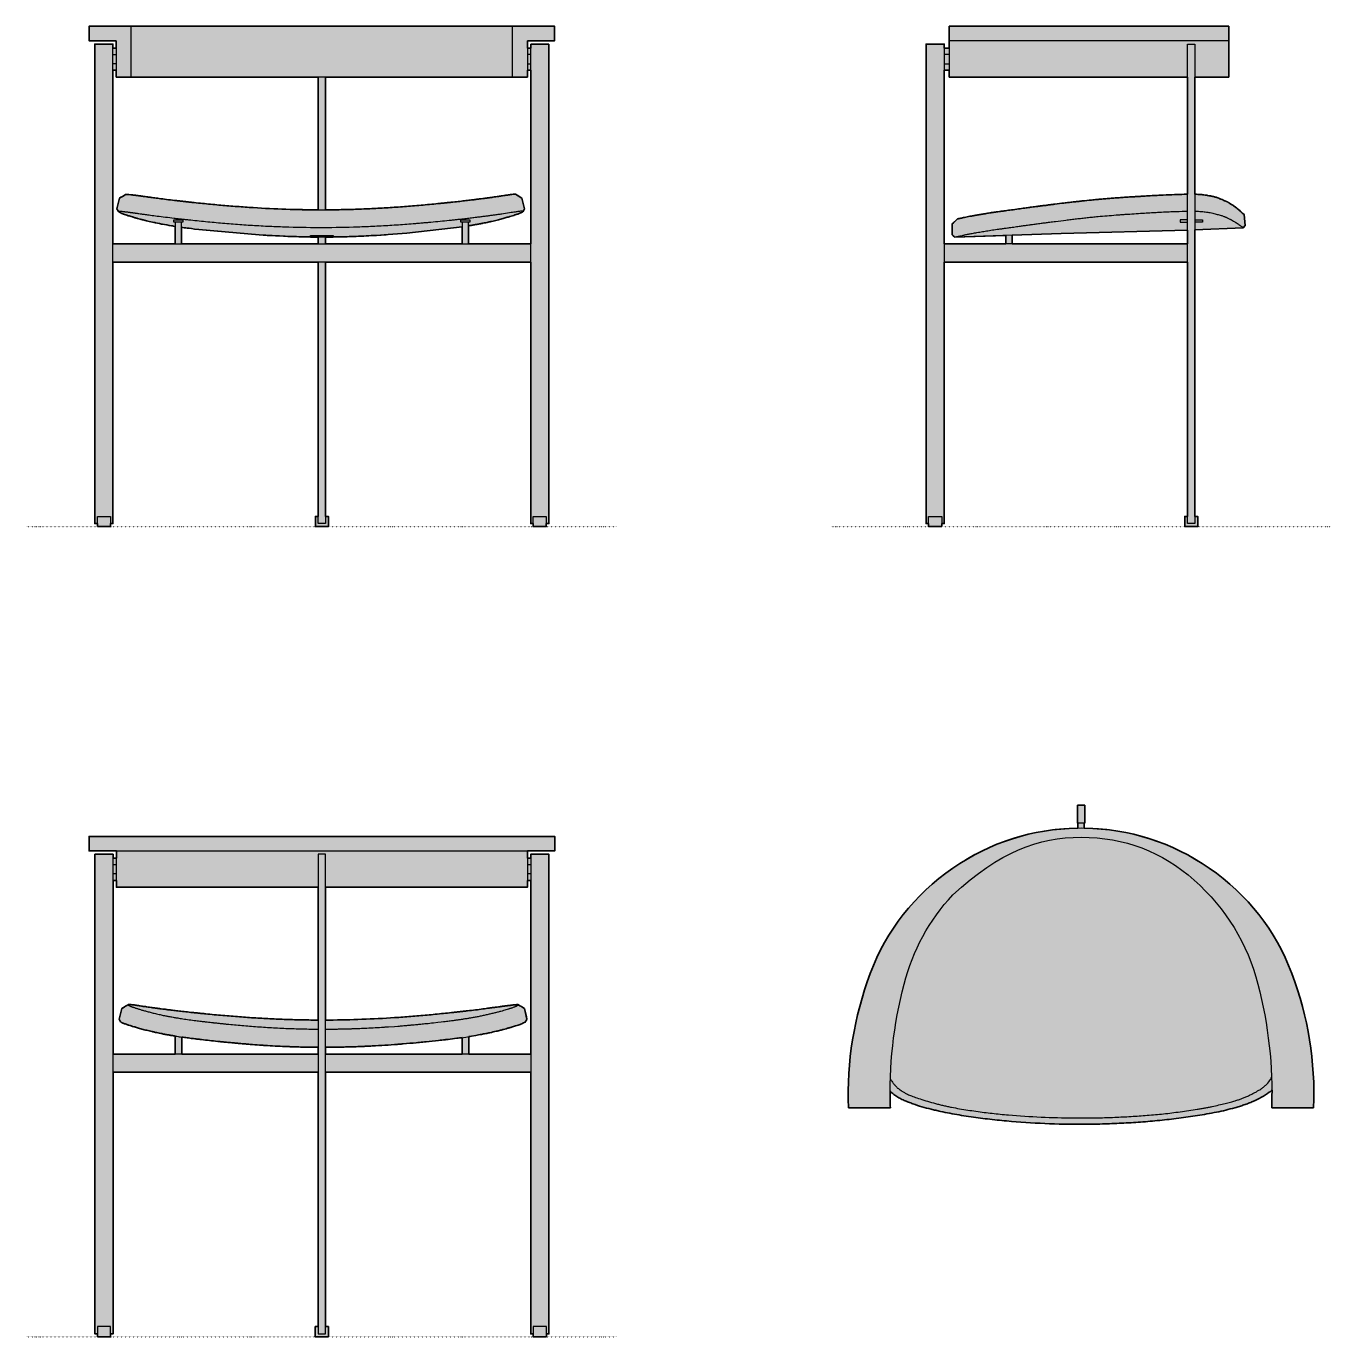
# Model space of a CAD drawing. Header units: millimetres. Extents: x 0 to 1796, y -1115 to 689.
import ezdxf

# ---------------------------------------------------------------- set-up
doc = ezdxf.new("R2010")
doc.units = ezdxf.units.MM
doc.linetypes.add('Dots', pattern=[1, 0, -1])
doc.layers.add('Blocks', color=7, linetype='Continuous')
doc.layers.add('Blocks$Fill', color=7, linetype='Continuous', true_color=0xffffff)
for name, color, linetype, lineweight, true_color in [('Blocks$Inner', 7, 'Continuous', 25, 0x007f00), ('Blocks$Outline', 7, 'Continuous', 35, 0xff3f3f), ('Groud', 7, 'Dots', 25, 0x243775)]:
    doc.layers.add(name, color=color, linetype=linetype, lineweight=lineweight, true_color=true_color)

# ---------------------------------------------------------------- blocks, each defined once
blk = doc.blocks.new('PK11 Dining Chair Top')
at = {"layer": 'Blocks$Fill'}
blk.add_hatch(color=256, dxfattribs=at).paths.add_polyline_path([(113.6, 144.9), (108.6, 141.4), (103.8, 137.9), (99, 134.3), (94.4, 130.6), (89.8, 126.8), (85.3, 123), (80.9, 119.2), (76.6, 115.2), (72.3, 111.2), (68.2, 107.1), (64.2, 102.9), (60.2, 98.7), (56.3, 94.4), (52.6, 90.1), (48.9, 85.6), (45.3, 81.2), (41.8, 76.6), (38.4, 72), (35.1, 67.3), (31.8, 62.5), (28.7, 57.7), (25.6, 52.8), (22.6, 47.8), (19.8, 42.8), (17, 37.6), (14.3, 32.5), (11.7, 27.2), (9.2, 21.9), (6.7, 16.5), (4.4, 11.1), (2.2, 5.6), (0, 0), (-4.1, -11.3), (-7.9, -22.5), (-11.3, -33.9), (-14.5, -45.2), (-17.4, -56.7), (-20, -68.1), (-22.4, -79.6), (-24.4, -91.1), (-26.1, -102.7), (-27.5, -114.3), (-28.7, -125.9), (-29.5, -137.6), (-30, -149.3), (-30.3, -161.1), (-30.2, -172.9), (-29.9, -184.7), (27.6, -184.7), (27.3, -173.4), (27.3, -162.1), (27.9, -162.7), (28.5, -163.3), (29.1, -163.8), (29.7, -164.3), (30.9, -165.4), (32.3, -166.4), (33.6, -167.4), (34.9, -168.3), (36.3, -169.3), (37.7, -170.1), (39.2, -171), (40.6, -171.8), (42.1, -172.5), (43.6, -173.3), (45.1, -173.9), (49.6, -175.8), (52.6, -177), (58.7, -179.3), (64.8, -181.4), (71.1, -183.4), (77.4, -185.1), (83.7, -186.8), (96.5, -189.7), (109.4, -192.3), (122.4, -194.6), (135.3, -196.7), (161.4, -200.2), (187.6, -202.9), (213.8, -205), (240.2, -206.4), (266.6, -207.3), (293, -207.5), (319.3, -207.1), (345.7, -206), (372, -204.4), (398.3, -202.1), (424.4, -199.2), (450.4, -195.4), (463.4, -193.2), (476.3, -190.8), (482.8, -189.5), (489.2, -188), (495.5, -186.5), (501.8, -184.7), (508.1, -182.9), (514.3, -180.9), (517.4, -179.8), (520.5, -178.7), (523.5, -177.4), (526.6, -176.1), (529.5, -174.8), (532.5, -173.3), (535.4, -171.8), (538.2, -170.2), (541.1, -168.6), (543.8, -166.9), (546.6, -165.1), (549.2, -163.3), (550.2, -162.6), (551.1, -161.9), (552, -161.2), (552.9, -160.4), (552.8, -172.6), (552.6, -184.7), (610.1, -184.7), (610.4, -172.9), (610.5, -161.1), (610.2, -149.3), (609.7, -137.6), (608.9, -125.9), (607.7, -114.3), (606.3, -102.7), (604.6, -91.1), (602.6, -79.6), (600.3, -68.1), (597.7, -56.7), (594.8, -45.3), (591.6, -33.9), (588.1, -22.6), (584.3, -11.3), (580.2, 0), (578.1, 5.6), (575.8, 11.1), (573.5, 16.5), (571, 21.9), (568.5, 27.2), (565.9, 32.5), (563.2, 37.6), (560.4, 42.7), (557.6, 47.8), (554.6, 52.8), (551.5, 57.7), (548.4, 62.5), (545.2, 67.3), (541.8, 72), (538.4, 76.6), (534.9, 81.1), (531.3, 85.6), (527.6, 90.1), (523.9, 94.4), (520, 98.7), (516.1, 102.9), (512, 107.1), (507.9, 111.2), (503.7, 115.2), (499.3, 119.1), (494.9, 123), (490.4, 126.8), (485.9, 130.6), (481.2, 134.3), (476.4, 137.9), (471.6, 141.4), (466.6, 144.9), (461.7, 148.2), (456.8, 151.4), (451.9, 154.5), (446.9, 157.5), (441.9, 160.4), (436.8, 163.2), (431.7, 165.9), (426.6, 168.5), (421.5, 171), (416.3, 173.4), (411.1, 175.7), (405.9, 177.8), (400.6, 179.9), (395.3, 181.9), (390, 183.8), (384.6, 185.5), (379.2, 187.2), (373.8, 188.8), (368.3, 190.2), (362.8, 191.6), (357.3, 192.8), (351.8, 194), (346.2, 195.1), (340.6, 196), (334.9, 196.9), (329.2, 197.6), (323.5, 198.2), (317.8, 198.8), (312, 199.2), (306.2, 199.5), (300.4, 199.8), (294.5, 199.9), (294.5, 206.8), (295.1, 206.8), (295.1, 231.8), (285.1, 231.8), (285.1, 206.8), (285.6, 206.8), (285.6, 199.9), (279.8, 199.8), (273.9, 199.5), (268.1, 199.2), (262.4, 198.8), (256.6, 198.2), (250.9, 197.6), (245.2, 196.8), (239.6, 196), (234, 195), (228.4, 194), (222.8, 192.8), (217.3, 191.6), (211.8, 190.2), (206.4, 188.8), (201, 187.2), (195.6, 185.5), (190.2, 183.8), (184.9, 181.9), (179.6, 179.9), (174.3, 177.8), (169.1, 175.7), (163.9, 173.4), (158.7, 171), (153.6, 168.5), (148.5, 165.9), (143.4, 163.2), (138.3, 160.4), (133.3, 157.5), (128.3, 154.5), (123.4, 151.4), (118.5, 148.2)], flags=0)
at = {"layer": 'Blocks$Inner'}
for p, q in [((285.6, 206.8), (285.6, 199.9)), ((294.5, 199.9), (294.5, 206.8))]:
    blk.add_line(p, q, dxfattribs=at)
blk.add_lwpolyline([(295.1, 206.8), (285.1, 206.8), (285.1, 231.8), (295.1, 231.8)], close=True, dxfattribs=at)
for points in [[(-29.9, -184.7), (-1.1, -184.7), (27.6, -184.7)], [(552.6, -184.7), (581.4, -184.7), (610.1, -184.7)]]:
    blk.add_lwpolyline(points, dxfattribs=at)
for points in [[(290.1, 199.9), (225.6, 199.9), (166.8, 181.6), (113.6, 144.9)], [(466.6, 144.9), (413.4, 181.6), (354.6, 199.9), (290.1, 199.9)], [(113.7, 108.2), (178.7, 167.8), (230.6, 187.5), (290.2, 187.5)], [(290.2, 187.5), (349.7, 187.5), (401.6, 167.8), (445.7, 128.4)], [(113.6, 144.9), (60.4, 108.2), (22.5, 59.9), (0, 0)], [(580.2, 0), (557.7, 59.9), (519.8, 108.2), (466.6, 144.9)], [(445.7, 128.4), (489.8, 89.1), (519.1, 41.3), (533.5, -14.8)], [(46.5, -14.7), (58.6, 32.1), (80.9, 73.1), (113.7, 108.2)], [(0, 0), (-22.5, -59.9), (-32.5, -121.5), (-29.9, -184.7)], [(27.6, -184.7), (25.7, -127.6), (32, -70.9), (46.5, -14.7)], [(533.5, -14.8), (548, -70.9), (554.3, -127.6), (552.6, -184.7)], [(610.1, -184.7), (612.7, -121.5), (602.7, -59.9), (580.2, 0)], [(541.7, -155.9), (542.1, -155.5), (543, -154.8), (543.9, -154), (544.3, -153.6)], [(549.2, -163.3), (550.5, -162.4), (551.7, -161.5), (552.9, -160.4)]]:
    blk.add_open_spline(points, degree=3, dxfattribs=at)
for points, knots in [([(544.3, -153.6), (546.4, -151.8), (549.4, -148.3), (551.7, -144.4), (552.5, -142.6)], [2, 2, 2, 2, 2.5, 2.8626731, 2.8626731, 2.8626731, 2.8626731]), ([(27.3, -162.1), (28.1, -162.9), (30.5, -165.1), (34.9, -168.4), (39.6, -171.3), (43.6, -173.3), (46.6, -174.6), (49.6, -175.8), (53.6, -177.4), (60.7, -180.1), (71, -183.5), (81.6, -186.3), (90.1, -188.3), (98.6, -190.2), (109.4, -192.4), (122.4, -194.7), (139.7, -197.4), (161.4, -200.3), (196.3, -203.9), (240.2, -206.8), (284.2, -207.8), (319.4, -207.2), (345.7, -206.1), (372, -204.5), (398.3, -202.3), (424.5, -199.3), (446.1, -196.2), (463.4, -193.3), (476.3, -190.9), (489.2, -188.1), (499.7, -185.4), (508.1, -182.9), (514.3, -180.9), (520.5, -178.7), (528.6, -175.3), (538.3, -170.4), (545.7, -165.8), (549.2, -163.3)], [-0.9699755, -0.9699755, -0.9699755, -0.9699755, -0.9642857, -0.952381, -0.9404762, -0.9345238, -0.9285714, -0.922619, -0.9166667, -0.9047619, -0.8809524, -0.8571429, -0.8452381, -0.8333333, -0.8095238, -0.7857143, -0.7619048, -0.7142857, -0.6666667, -0.5714286, -0.4761905, -0.4285714, -0.3809524, -0.3333333, -0.2857143, -0.2380952, -0.1904762, -0.1666667, -0.1428571, -0.1190476, -0.0952381, -0.0833333, -0.0714286, -0.0595238, -0.047619, -0.0238095, 0, 0, 0, 0]), ([(27.6, -145.5), (28.2, -146.2), (29, -147.5), (30.4, -149.4), (31.8, -151.2), (32.8, -152.5), (33.4, -153.2), (33.9, -153.7), (34.4, -154.2), (34.9, -154.8), (35.8, -155.8), (36.9, -156.9), (38.1, -158), (39.1, -158.9), (40.2, -159.6), (41.1, -160.3), (41.9, -160.8), (42.8, -161.3), (43.8, -162), (45.8, -163.2), (48.8, -165), (53.5, -167.3), (59.8, -169.8), (68.4, -172.6), (78.8, -175.8), (88.1, -178.4), (95.5, -180.4), (100.9, -181.7), (106.2, -182.9), (113.5, -184.4), (122.9, -186.1), (134.2, -187.9), (145.5, -189.6), (156.6, -191.1), (171.5, -192.9), (197.5, -195.4), (235, -197.8), (272.6, -198.9), (302.6, -198.8), (325.2, -198.3), (347.6, -197.4), (370.1, -196), (388.7, -194.6), (403.7, -193.1), (414.9, -191.8), (426.5, -190.3), (438.4, -188.6), (448.1, -187.1), (455.5, -185.9), (460.7, -185), (465.6, -184), (472.2, -182.7), (480, -180.9), (488.5, -178.9), (496.1, -176.9), (502.2, -175.2), (507.1, -173.7), (510.7, -172.3), (513.6, -171.2), (515.9, -170.3), (518.2, -169.3), (521.4, -167.8), (525.3, -165.9), (529.6, -163.6), (533.2, -161.6), (536.1, -159.9), (539.4, -157.8), (541, -156.6), (541.7, -155.9)], [0.0067846, 0.0067846, 0.0067846, 0.0067846, 0.015625, 0.03125, 0.046875, 0.0546875, 0.0585938, 0.0625, 0.0664062, 0.0703125, 0.078125, 0.09375, 0.1015625, 0.109375, 0.1171875, 0.1210938, 0.125, 0.1289062, 0.1328125, 0.140625, 0.15625, 0.171875, 0.1875, 0.203125, 0.21875, 0.234375, 0.2421875, 0.25, 0.2578125, 0.265625, 0.28125, 0.296875, 0.3125, 0.328125, 0.34375, 0.375, 0.4375, 0.5, 0.53125, 0.5625, 0.59375, 0.625, 0.65625, 0.671875, 0.6875, 0.703125, 0.71875, 0.734375, 0.7421875, 0.75, 0.7578125, 0.765625, 0.78125, 0.796875, 0.8125, 0.828125, 0.84375, 0.859375, 0.8671875, 0.875, 0.8828125, 0.890625, 0.90625, 0.921875, 0.9375, 0.953125, 0.96875, 1, 1, 1, 1])]:
    blk.add_open_spline(points, degree=3, knots=knots, dxfattribs=at)
at = {"layer": 'Blocks$Outline'}
for points in [[(295.1, 231.8), (285.1, 231.8)], [(285.1, 231.8), (285.1, 206.8)], [(295.1, 206.8), (295.1, 231.8)], [(285.1, 206.8), (285.6, 206.8)], [(285.6, 206.8), (285.6, 199.9)], [(294.5, 199.9), (294.5, 206.8)], [(294.5, 206.8), (295.1, 206.8)], [(-29.9, -184.7), (-1.1, -184.7), (27.6, -184.7)], [(552.6, -184.7), (581.4, -184.7), (610.1, -184.7)]]:
    blk.add_lwpolyline(points, dxfattribs=at)
for points in [[(285.6, 199.9), (222.9, 199.1), (165.5, 180.7), (113.6, 144.9)], [(466.6, 144.9), (414.7, 180.7), (357.3, 199.1), (294.5, 199.9)], [(113.6, 144.9), (60.4, 108.2), (22.5, 59.9), (0, 0)], [(580.2, 0), (557.7, 59.9), (519.8, 108.2), (466.6, 144.9)], [(0, 0), (-22.5, -59.9), (-32.5, -121.5), (-29.9, -184.7)], [(610.1, -184.7), (612.7, -121.5), (602.7, -59.9), (580.2, 0)], [(27.6, -184.7), (27.4, -177.2), (27.3, -169.7), (27.3, -162.1)], [(552.9, -160.4), (552.9, -168.5), (552.8, -176.6), (552.6, -184.7)]]:
    blk.add_open_spline(points, degree=3, dxfattribs=at)
blk.add_open_spline([(27.3, -162.1), (28.1, -162.9), (30.5, -165.1), (34.9, -168.4), (39.6, -171.3), (43.6, -173.3), (46.6, -174.6), (49.6, -175.8), (53.6, -177.4), (60.7, -180.1), (71, -183.5), (81.6, -186.3), (90.1, -188.3), (98.6, -190.2), (109.4, -192.4), (122.4, -194.7), (139.7, -197.4), (161.4, -200.3), (196.3, -203.9), (240.2, -206.8), (284.2, -207.8), (319.4, -207.2), (345.7, -206.1), (372, -204.5), (398.3, -202.3), (424.5, -199.3), (446.1, -196.2), (463.4, -193.3), (476.3, -190.9), (489.2, -188.1), (499.7, -185.4), (508.1, -182.9), (514.3, -180.9), (520.5, -178.7), (528.6, -175.3), (538.3, -170.4), (545.7, -165.8), (549.2, -163.3), (550.5, -162.4), (551.7, -161.5), (552.9, -160.4)], degree=3, knots=[-0.969976, -0.969976, -0.969976, -0.969976, -0.964286, -0.952381, -0.940476, -0.934524, -0.928571, -0.922619, -0.916667, -0.904762, -0.880952, -0.857143, -0.845238, -0.833333, -0.809524, -0.785714, -0.761905, -0.714286, -0.666667, -0.571429, -0.47619, -0.428571, -0.380952, -0.333333, -0.285714, -0.238095, -0.190476, -0.166667, -0.142857, -0.119048, -0.095238, -0.083333, -0.071429, -0.059524, -0.047619, -0.02381, 0, 0, 0, 0.234855, 0.234855, 0.234855, 0.234855], dxfattribs=at)
blk = doc.blocks.new('PK11 Dining Chair Side')
at = {"layer": 'Blocks$Fill'}
h = blk.add_hatch(color=256, dxfattribs=at)
h.paths.add_polyline_path([(500.4, 14), (504.3, 14), (504.3, 0), (486.3, 0), (486.3, 14), (490.4, 14), (490.4, 364), (155.4, 364), (155.4, 4), (151.9, 4), (151.9, 0), (133.9, 0), (133.9, 4), (130.4, 4), (130.4, 664), (155.4, 664), (155.4, 658.5), (162.3, 658.5), (162.3, 688.5), (362.2, 688.5), (487.3, 688.5), (546.9, 688.5), (546.9, 678.5), (546.9, 618.5), (500.4, 618.5), (500.4, 457.3), (502.8, 457.2), (506.4, 457), (509.7, 456.7), (512.9, 456.4), (514.4, 456.2), (519.7, 455.3), (520.2, 455.2), (521.1, 455.1), (522, 454.9), (525, 454.3), (527.2, 453.7), (528.3, 453.4), (529.5, 453.1), (530.7, 452.7), (532, 452.2), (541.3, 448.4), (542.5, 447.9), (543.8, 447.3), (545, 446.7), (546.2, 446.1), (546.4, 446), (550, 443.8), (550, 443.8), (553.2, 441.7), (556.2, 439.6), (556.8, 439.2), (561, 435.8), (568.4, 429.4), (569.7, 414.4), (566.9, 411.2), (500.4, 408.2)], flags=0)
h.paths.add_polyline_path([(490.4, 407.9), (248.8, 401), (248.8, 389), (490.4, 389)], flags=0)
h.paths.add_polyline_path([(173.5, 423.4), (173.5, 423.4), (173.5, 423.4), (173.5, 423.4), (173.5, 423.4), (173.5, 423.4), (173.5, 423.4), (173.5, 423.4), (173.5, 423.4), (173.5, 423.4), (173.5, 423.4), (173.5, 423.4), (173.5, 423.4), (173.5, 423.4), (181.9, 425.1), (203, 429.1), (227.5, 433), (332.8, 446.6), (379.7, 451.3), (456.5, 456.1), (488, 457.2), (490.4, 457.2), (490.4, 618.5), (162.3, 618.5), (162.3, 628.1), (155.4, 628.1), (155.4, 389), (240, 389), (240, 400.7), (169.5, 398.4), (166.5, 401.4), (166.5, 416.4), (166.5, 416.4), (166.5, 416.4), (166.5, 416.4), (166.5, 416.4), (166.5, 416.4), (166.5, 416.4), (166.5, 416.4), (166.5, 416.4), (166.5, 416.4), (166.5, 416.4), (166.5, 416.4), (166.5, 416.4), (166.5, 416.4), (166.5, 416.4), (166.5, 416.4), (166.5, 416.4), (166.5, 416.4), (166.5, 416.4), (166.5, 416.4), (173.5, 423.4), (173.5, 423.4), (173.5, 423.4), (173.5, 423.4), (173.5, 423.4), (173.5, 423.4), (173.5, 423.4), (173.5, 423.4), (173.5, 423.4), (173.5, 423.4), (173.5, 423.4), (173.5, 423.4), (173.5, 423.4), (173.5, 423.4), (173.5, 423.4), (173.5, 423.4), (173.5, 423.4), (173.5, 423.4), (173.5, 423.4), (173.5, 423.4), (173.5, 423.4), (173.5, 423.4), (173.5, 423.4), (173.5, 423.4), (173.5, 423.4), (173.5, 423.4), (173.5, 423.4), (173.5, 423.4), (173.5, 423.4), (173.5, 423.4), (173.5, 423.4), (173.5, 423.4), (173.5, 423.4), (173.5, 423.4), (173.5, 423.4), (173.5, 423.4), (173.5, 423.4), (173.5, 423.4), (173.5, 423.4), (173.5, 423.4), (173.5, 423.4), (173.5, 423.4)], flags=0)
at = {"layer": 'Blocks$Inner'}
for p, q in [((162.3, 688.5), (162.3, 618.5)), ((155.4, 658.5), (162.3, 658.5)), ((162.3, 649.7), (155.4, 649.7)), ((155.4, 636.9), (162.3, 636.9)), ((162.3, 628.1), (155.4, 628.1)), ((166.5, 416.4), (173.5, 423.4)), ((490.4, 389), (155.4, 389)), ((490.4, 364), (155.4, 364))]:
    blk.add_line(p, q, dxfattribs=at)
for points in [[(546.9, 618.5), (546.9, 643.5), (546.9, 668.5), (546.9, 678.5), (546.9, 688.5)], [(133.9, 4), (130.4, 4), (130.4, 664), (155.4, 664), (155.4, 4), (151.9, 4)], [(561, 435.8), (568.4, 429.4), (569.7, 414.4), (566.9, 411.2), (500.4, 408.2)], [(166.5, 416.4), (166.5, 401.4), (169.5, 398.4)], [(490.4, 422), (479.9, 422), (479.9, 419), (490.4, 419)], [(500.4, 422), (510.9, 422), (510.9, 419), (500.4, 419)], [(490.4, 407.9), (316.1, 403.2), (169.5, 398.4)], [(240, 389), (240, 400.7)], [(248.8, 401), (248.8, 389)], [(500.4, 14), (504.3, 14), (504.3, 0), (486.3, 0), (486.3, 14), (490.4, 14)]]:
    blk.add_lwpolyline(points, dxfattribs=at)
for points in [[(500.4, 4), (490.4, 4), (490.4, 664), (500.4, 664)], [(151.9, 0), (133.9, 0), (133.9, 14), (151.9, 14)]]:
    blk.add_lwpolyline(points, close=True, dxfattribs=at)
for points, knots in [([(487.3, 688.5), (441.2, 688.5), (399.4, 688.5), (362.2, 688.5), (302.3, 688.5), (254, 688.5), (162.3, 688.5)], [10.166664, 10.166664, 10.166664, 10.166664, 10.788385, 10.788385, 10.788385, 11.788385, 11.788385, 11.788385, 11.788385]), ([(456.5, 456.1), (454.1, 456), (448.7, 455.7), (440.8, 455.3), (433.6, 454.9), (427.9, 454.5), (421.8, 454.2), (415.5, 453.8), (408.7, 453.4), (401.6, 452.9), (394.2, 452.4), (387, 451.8), (379.8, 451.3), (372.4, 450.7), (365.2, 450), (355.8, 449.1), (347.3, 448.3), (339, 447.3), (332.8, 446.6), (326.4, 445.9), (318.1, 444.9), (311.8, 444.1), (307.7, 443.6)], [3, 3, 3, 3, 3.083333, 3.166667, 3.208333, 3.25, 3.291667, 3.333333, 3.375, 3.416667, 3.458333, 3.5, 3.541667, 3.583333, 3.625, 3.666667, 3.75, 3.791667, 3.833333, 3.875, 3.916667, 4, 4, 4, 4]), ([(519.7, 455.3), (519.9, 455.3), (520.3, 455.2), (521.1, 455.1), (521.8, 455), (522.4, 454.8), (522.9, 454.7), (523.4, 454.6), (524.1, 454.4), (525.3, 454.2), (527.2, 453.8), (529.5, 453.1), (531.9, 452.3), (534.1, 451.4), (535.4, 450.9), (541.3, 448.4)], [2, 2, 2, 2, 2.0048202, 2.0126327, 2.0204452, 2.0243514, 2.0282577, 2.0321639, 2.0360702, 2.0438827, 2.0595077, 2.0751327, 2.0907577, 2.1063827, 2.1107979, 2.1107979, 2.1107979, 2.1107979]), ([(307.7, 443.6), (306, 443.4), (302.6, 443), (297.6, 442.3), (293.5, 441.8), (290.3, 441.4), (287.9, 441.1), (285.6, 440.8), (282.9, 440.4), (279.7, 440.1), (276.2, 439.6), (272.7, 439.1), (269.8, 438.7), (266.2, 438.2), (260.6, 437.4), (252.7, 436.3), (245, 435.3), (239.6, 434.6), (236.2, 434.2), (233.5, 433.8), (230.4, 433.4), (227.4, 433), (225, 432.6), (223.3, 432.3), (222.2, 432.2), (221.1, 432), (219.6, 431.8), (217.4, 431.4), (214.7, 431), (211.6, 430.5), (207.6, 429.9), (202.9, 429.1), (197.6, 428.1), (192.9, 427.3), (187.3, 426.2), (182.8, 425.3), (179.1, 424.5), (176.9, 424.1), (175.2, 423.7), (174.1, 423.5), (173.6, 423.4), (173.5, 423.4), (173.5, 423.4)], [4, 4, 4, 4, 4.0104167, 4.0208333, 4.03125, 4.0364583, 4.0416667, 4.046875, 4.0520833, 4.0625, 4.0729167, 4.078125, 4.0833333, 4.0885417, 4.09375, 4.1041667, 4.1145833, 4.1197917, 4.125, 4.1302083, 4.1354167, 4.1458333, 4.15625, 4.1614583, 4.1640625, 4.1666667, 4.171875, 4.1770833, 4.1875, 4.1979167, 4.2083333, 4.2291667, 4.25, 4.2708333, 4.2916667, 4.3333333, 4.3541667, 4.375, 4.3958333, 4.4166667, 4.4375, 4.4491364, 4.4491364, 4.4491364, 4.4491364]), ([(454.3, 432.7), (461.7, 433.1), (475, 433.6), (485.7, 433.9), (490.5, 433.9)], [1, 1, 1, 1, 1.5, 1.9863329, 1.9863329, 1.9863329, 1.9863329]), ([(500.4, 433.9), (501.8, 433.9), (505.6, 433.8), (508.3, 433.6), (509.7, 433.5)], [0.3359936, 0.3359936, 0.3359936, 0.3359936, 0.5, 1, 1, 1, 1]), ([(541.3, 448.4), (541.7, 448.2), (542.6, 447.8), (543.9, 447.3), (545, 446.7), (546, 446.2), (546.5, 445.9), (550, 443.8)], [2.11079793, 2.11079793, 2.11079793, 2.11079793, 2.11721721, 2.12502971, 2.13284221, 2.14065471, 2.14476337, 2.14476337, 2.14476337, 2.14476337]), ([(550, 443.8), (550, 443.8), (550.6, 443.4), (551.7, 442.7), (552.8, 442), (553.3, 441.7), (556.2, 439.6)], [2.14476337, 2.14476337, 2.14476337, 2.14476337, 2.14530534, 2.16093034, 2.17655534, 2.17803449, 2.17803449, 2.17803449, 2.17803449]), ([(556.2, 439.6), (556.4, 439.4), (556.7, 439.2), (557, 438.9), (561, 435.8)], [2.17803449, 2.17803449, 2.17803449, 2.17803449, 2.18704702, 2.19369298, 2.19369298, 2.19369298, 2.19369298]), ([(262.9, 413.8), (264, 414), (266.8, 414.4), (270.3, 414.8), (273.5, 415.3), (276.9, 415.7), (280.7, 416.3), (283.9, 416.7), (284.9, 416.8)], [-55.97108, -55.97108, -55.97108, -55.97108, -51.887733, -44.669139, -42.309575, -39.950011, -31.589579, -28.009708, -28.009708, -28.009708, -28.009708]), ([(284.9, 416.8), (286.2, 417), (289.4, 417.4), (294.6, 418.1), (301.2, 419), (305.9, 419.6), (308.6, 419.9)], [-27.956139, -27.956139, -27.956139, -27.956139, -23.229147, -16.258034, -9.286921, 0, 0, 0, 0]), ([(308.6, 419.9), (313.3, 420.5), (320.5, 421.4), (330.1, 422.6), (337.4, 423.5), (344.7, 424.3), (352, 425.1), (359.4, 425.9), (368.3, 426.8), (379.3, 427.7), (390.1, 428.6), (398.4, 429.2), (406.5, 429.8), (416.8, 430.5), (428.5, 431.2), (438.3, 431.8), (447.1, 432.3), (452.1, 432.6), (454.3, 432.7)], [0, 0, 0, 0, 0.1, 0.15, 0.2, 0.25, 0.3, 0.35, 0.4, 0.475, 0.55, 0.5875, 0.625, 0.7, 0.775, 0.85, 0.925, 1, 1, 1, 1]), ([(523.2, 431.6), (525.5, 431), (528.8, 430.2), (532.6, 429.2), (535.3, 428.5), (537.5, 427.8), (539.4, 427.1), (540.8, 426.6), (542, 426.1), (542.9, 425.7), (543.8, 425.3), (545, 424.8), (546.6, 424.1), (548.1, 423.3), (549.3, 422.7), (550.3, 422.2), (551.2, 421.6), (552.6, 420.8), (554.4, 419.8), (556, 418.7), (557.3, 418), (558.1, 417.4), (558.9, 416.9), (559.9, 416.3), (561.4, 415.2), (563.2, 413.9), (564.9, 412.7), (566.4, 411.5), (566.9, 411.2), (566.9, 411.2)], [2, 2, 2, 2, 2.0333333, 2.05, 2.0666667, 2.0833333, 2.1, 2.1166667, 2.125, 2.1333333, 2.1416667, 2.15, 2.1666667, 2.1833333, 2.1916667, 2.2, 2.2083333, 2.2166667, 2.2333333, 2.25, 2.2583333, 2.2666667, 2.275, 2.2833333, 2.3, 2.3333333, 2.3666667, 2.4, 2.4627508, 2.4627508, 2.4627508, 2.4627508]), ([(169.5, 398.4), (172, 398.9), (172.6, 399), (174.2, 399.4), (175.7, 399.7), (176.8, 399.9), (176.8, 399.9)], [4.249544, 4.249544, 4.249544, 4.249544, 10.795271, 17.907559, 32.224642, 32.255494, 32.255494, 32.255494, 32.255494]), ([(176.8, 399.9), (177.9, 400.1), (179.7, 400.5), (182.2, 401.1), (184.8, 401.6), (187.7, 402.2), (191.2, 402.9), (194, 403.4), (197.1, 404), (200.5, 404.6), (204.1, 405.2), (208, 405.9), (212.9, 406.7), (219.5, 407.8), (226.8, 408.8), (233.1, 409.7), (238, 410.4), (241.2, 410.9), (242.6, 411.1)], [32.255494, 32.255494, 32.255494, 32.255494, 46.291792, 53.328233, 58.237842, 71.737528, 78.70551, 85.673492, 92.663644, 99.653796, 108.182169, 115.157135, 122.132102, 136.120059, 150.108017, 158.085938, 166.063859, 172.206537, 172.206537, 172.206537, 172.206537]), ([(242.7, 411.1), (243.6, 411.2), (246.9, 411.6), (252.8, 412.4), (258.7, 413.3), (262.1, 413.7), (262.9, 413.8)], [-84.029123, -84.029123, -84.029123, -84.029123, -80.061381, -69.583854, -59.106328, -56.019415, -56.019415, -56.019415, -56.019415])]:
    blk.add_open_spline(points, degree=3, knots=knots, dxfattribs=at)
for points in [[(546.9, 688.5), (536.4, 688.5), (526, 688.5), (487.3, 688.5)], [(362.2, 668.5), (302.3, 668.5), (254, 668.5), (162.3, 668.5)], [(546.9, 668.5), (483.7, 668.5), (422.1, 668.5), (362.2, 668.5)], [(162.3, 618.5), (162.3, 618.5), (181.9, 618.5), (221.2, 618.5)], [(221.2, 618.5), (260.5, 618.5), (309.5, 618.5), (368.4, 618.5)], [(368.4, 618.5), (408.9, 618.5), (449.6, 618.5), (490.6, 618.5)], [(500.4, 618.5), (516, 618.5), (531.4, 618.5), (546.9, 618.5)], [(485.4, 457.2), (481.5, 457.1), (472.8, 456.8), (462.3, 456.4), (456.5, 456.1)], [(488, 457.2), (487.5, 457.2), (486.7, 457.2), (485.8, 457.2), (485.4, 457.2)], [(490.4, 457.2), (489.5, 457.2), (488.7, 457.2), (488, 457.2)], [(500.4, 457.3), (501.4, 457.2), (502.1, 457.2), (502.8, 457.2)], [(502.8, 457.2), (505.3, 457.1), (509.9, 456.8), (513.9, 456.3), (515.8, 456)], [(515.8, 456), (516.2, 455.9), (516.9, 455.8), (517.7, 455.6), (519.7, 455.3)], [(509.7, 433.5), (511.8, 433.3), (516.2, 432.9), (520.8, 432.1), (523.2, 431.6)], [(166.7, 416.4), (166.6, 416.4), (166.6, 416.4), (166.5, 416.4)], [(173.5, 423.4), (173.5, 423.4), (173.5, 423.4), (173.6, 423.4)], [(566.9, 411.2), (566.9, 411.2), (566.9, 411.2), (566.9, 411.2)]]:
    blk.add_open_spline(points, degree=3, dxfattribs=at)
at = {"layer": 'Blocks$Outline'}
for points in [[(133.9, 4), (130.4, 4), (130.4, 664), (155.4, 664), (155.4, 658.5)], [(155.4, 658.5), (162.3, 658.5)], [(162.3, 628.1), (155.4, 628.1)], [(155.4, 628.1), (155.4, 389)], [(490.4, 457.2), (490.4, 618.5)], [(500.4, 618.5), (500.4, 457.3)], [(568.4, 429.4), (569.7, 414.4), (566.9, 411.2), (500.4, 408.2)], [(240, 400.7), (169.5, 398.4)], [(240, 389), (240, 400.7)], [(490.4, 407.9), (316.1, 403.2), (248.8, 401)], [(248.8, 401), (248.8, 389)], [(490.4, 389), (490.4, 407.9)], [(500.4, 408.2), (500.4, 14)], [(155.4, 389), (240, 389)], [(248.8, 389), (490.4, 389)], [(155.4, 364), (155.4, 4), (151.9, 4)], [(490.4, 364), (155.4, 364)], [(490.4, 14), (490.4, 364)], [(151.9, 0), (133.9, 0), (133.9, 4)], [(151.9, 4), (151.9, 0)], [(500.4, 14), (504.3, 14), (504.3, 0), (486.3, 0), (486.3, 14), (490.4, 14)]]:
    blk.add_lwpolyline(points, dxfattribs=at)
for points, knots in [([(162.3, 658.5), (162.3, 661.8), (162.3, 671.8), (162.3, 681.8), (162.3, 688.5), (254, 688.5), (302.3, 688.5), (362.2, 688.5), (399.4, 688.5), (441.2, 688.5), (487.3, 688.5)], [-32.008284, -32.008284, -32.008284, -32.008284, -22, -2, -2, -2, -1, -1, -1, -0.378279, -0.378279, -0.378279, -0.378279]), ([(487.3, 688.5), (526, 688.5), (536.4, 688.5), (546.9, 688.5), (546.9, 685.2), (546.9, 681.8), (546.9, 678.5), (546.9, 675.2), (546.9, 671.8), (546.9, 668.5), (546.9, 660.2), (546.9, 651.8), (546.9, 643.5), (546.9, 635.2), (546.9, 626.8), (546.9, 618.5), (531.4, 618.5), (516, 618.5), (500.4, 618.5)], [-10.166664, -10.166664, -10.166664, -10.166664, -10, -10, -10, -9, -9, -9, -8, -8, -8, -7, -7, -7, -6, -6, -6, -5.742213, -5.742213, -5.742213, -5.742213]), ([(490.4, 618.5), (449.5, 618.5), (408.8, 618.5), (368.4, 618.5), (309.5, 618.5), (260.5, 618.5), (221.2, 618.5), (181.9, 618.5), (162.3, 618.5), (162.3, 618.5), (162.3, 621.7), (162.3, 624.9), (162.3, 628.1)], [-74.685062, -74.685062, -74.685062, -74.685062, -73.999408, -73.999408, -73.999408, -72.999408, -72.999408, -72.999408, -72, -72, -72, -62.436737, -62.436737, -62.436737, -62.436737]), ([(173.5, 423.4), (173.5, 423.4), (173.6, 423.4), (174.1, 423.5), (175.2, 423.7), (176.9, 424.1), (179.1, 424.5), (182.8, 425.3), (187.3, 426.2), (192.9, 427.3), (197.6, 428.1), (202.9, 429.1), (207.6, 429.9), (211.6, 430.5), (214.7, 431), (217.4, 431.4), (219.6, 431.8), (221.1, 432), (222.2, 432.2), (223.3, 432.3), (225, 432.6), (227.4, 433), (230.4, 433.4), (233.5, 433.8), (236.2, 434.2), (239.6, 434.6), (245, 435.3), (252.7, 436.3), (260.6, 437.4), (266.2, 438.2), (269.8, 438.7), (272.7, 439.1), (276.2, 439.6), (279.7, 440.1), (282.9, 440.4), (285.6, 440.8), (287.9, 441.1), (290.3, 441.4), (293.5, 441.8), (297.6, 442.3), (302.6, 443), (306, 443.4), (307.7, 443.6), (311.8, 444.1), (318.1, 444.9), (326.4, 445.9), (332.8, 446.6), (339, 447.3), (347.3, 448.3), (355.8, 449.1), (365.2, 450), (372.4, 450.7), (379.8, 451.3), (387, 451.8), (394.2, 452.4), (401.6, 452.9), (408.7, 453.4), (415.5, 453.8), (421.8, 454.2), (427.9, 454.5), (433.6, 454.9), (440.8, 455.3), (448.7, 455.7), (454.1, 456), (456.5, 456.1), (462.3, 456.4), (472.8, 456.8), (481.5, 457.1), (485.4, 457.2), (485.8, 457.2), (486.7, 457.2), (487.5, 457.2), (488, 457.2), (488.7, 457.2), (489.5, 457.2), (490.4, 457.2)], [-4.448933, -4.448933, -4.448933, -4.448933, -4.4375, -4.416667, -4.395833, -4.375, -4.354167, -4.333333, -4.291667, -4.270833, -4.25, -4.229167, -4.208333, -4.197917, -4.1875, -4.177083, -4.171875, -4.166667, -4.164063, -4.161458, -4.15625, -4.145833, -4.135417, -4.130208, -4.125, -4.119792, -4.114583, -4.104167, -4.09375, -4.088542, -4.083333, -4.078125, -4.072917, -4.0625, -4.052083, -4.046875, -4.041667, -4.036458, -4.03125, -4.020833, -4.010417, -4, -4, -4, -3.916667, -3.875, -3.833333, -3.791667, -3.75, -3.666667, -3.625, -3.583333, -3.541667, -3.5, -3.458333, -3.416667, -3.375, -3.333333, -3.291667, -3.25, -3.208333, -3.166667, -3.083333, -3, -3, -3, -2.5, -2, -2, -2, -1.5, -1, -1, -1, -0.5, -0.5, -0.5, -0.5]), ([(500.4, 457.3), (501.4, 457.2), (502.1, 457.2), (502.8, 457.2), (505.3, 457.1), (509.9, 456.8), (513.9, 456.3), (515.8, 456), (516.2, 455.9), (516.9, 455.8), (517.7, 455.6), (519.7, 455.3), (519.9, 455.3), (520.3, 455.2), (521.1, 455.1), (521.8, 455), (522.4, 454.8), (522.9, 454.7), (523.4, 454.6), (524.1, 454.4), (525.3, 454.2), (527.2, 453.8), (529.5, 453.1), (531.9, 452.3), (534.1, 451.4), (535.4, 450.9), (541.3, 448.4), (541.7, 448.2), (542.6, 447.8), (543.9, 447.3), (545, 446.7), (546, 446.2), (546.5, 445.9), (550, 443.8), (550, 443.8), (550.6, 443.4), (551.7, 442.7), (552.8, 442), (553.3, 441.7), (556.2, 439.6), (556.4, 439.4), (556.7, 439.2), (557, 438.9), (561, 435.8), (563.5, 433.7), (565.9, 431.5), (568.4, 429.4)], [-0.261249, -0.261249, -0.261249, -0.261249, 0, 0, 0, 0.5, 1, 1, 1, 1.5, 2, 2, 2, 2.00482, 2.012633, 2.020445, 2.024351, 2.028258, 2.032164, 2.03607, 2.043883, 2.059508, 2.075133, 2.090758, 2.106383, 2.110798, 2.110798, 2.110798, 2.117217, 2.12503, 2.132842, 2.140655, 2.144763, 2.144763, 2.144763, 2.145305, 2.16093, 2.176555, 2.178034, 2.178034, 2.178034, 2.187047, 2.193693, 2.193693, 2.193693, 12.038595, 12.038595, 12.038595, 12.038595]), ([(166.5, 416.4), (166.5, 416.4), (168.9, 418.7), (171.2, 421), (173.5, 423.4), (173.5, 423.4)], [0.62508, 0.62508, 0.62508, 0.62508, 0.625369, 10.489963, 10.490036, 10.490036, 10.490036, 10.490036]), ([(169.5, 398.4), (168.5, 399.4), (167.5, 400.4), (166.5, 401.4), (166.5, 406.4), (166.5, 411.4), (166.5, 416.4)], [-4.249544, -4.249544, -4.249544, -4.249544, 0, 0, 0, 15.0192, 15.0192, 15.0192, 15.0192])]:
    blk.add_open_spline(points, degree=3, knots=knots, dxfattribs=at)
blk = doc.blocks.new('PK11 Dining Chair Back')
at = {"layer": 'Blocks$Fill'}
h = blk.add_hatch(color=256, dxfattribs=at)
h.paths.add_polyline_path([(98.1, 0), (116.1, 0), (116.1, 4), (119.5, 4), (119.5, 364), (402, 364), (402, 14), (397.9, 14), (397.9, 0), (415.9, 0), (415.9, 14), (412, 14), (412, 364), (694.5, 364), (694.5, 4), (697.9, 4), (697.9, 0), (715.9, 0), (715.9, 4), (719.5, 4), (719.5, 664), (694.5, 664), (694.5, 658.5), (689.9, 658.5), (689.9, 668.5), (727.4, 668.5), (727.4, 688.5), (583.5, 688.5), (86.6, 688.5), (86.6, 668.5), (124.2, 668.5), (124.2, 658.5), (119.5, 658.5), (119.5, 664), (94.5, 664), (94.5, 4), (98.1, 4)], flags=0)
h.paths.add_polyline_path([(214, 412.5), (252.1, 407.8), (308.2, 402.4), (345.9, 399.9), (377.7, 398.7), (402, 398.4), (402, 389), (214, 389)], flags=0)
h.paths.add_polyline_path([(412, 398.4), (454.3, 399.2), (493.8, 401.2), (545.8, 405.5), (592.5, 410.7), (600.1, 411.8), (600.1, 389), (412, 389)], flags=0)
h.paths.add_polyline_path([(689.2, 437), (685.8, 451.7), (677.4, 456.8), (677.2, 456.9), (677.2, 456.9), (677.2, 457), (677.2, 457), (677.2, 457), (677.1, 457), (677.1, 457), (677.1, 457), (677.1, 457), (677, 457), (677, 457), (677, 457), (676.9, 457), (676.9, 457.1), (676.9, 457.1), (676.8, 457.1), (676.8, 457.1), (676.7, 457.1), (676.6, 457.1), (676.6, 457.1), (676.4, 457.1), (676.3, 457.1), (676.2, 457.1), (676.1, 457.1), (675.9, 457.1), (675.6, 457.1), (673.7, 457), (666.7, 456.2), (585.4, 446.1), (529.4, 440.8), (507, 439.2), (462.1, 436.8), (412, 435.8), (412, 618.5), (689.9, 618.5), (689.9, 628.1), (694.5, 628.1), (694.5, 389), (609, 389), (609, 413.1), (626.4, 416.1), (638, 418.4), (650.2, 421.2), (662.6, 424.5), (673.6, 427.8), (677, 428.9), (679.8, 429.9), (680.9, 430.3), (681.9, 430.7), (682.6, 431), (686.7, 432.9)], flags=0)
h.paths.add_polyline_path([(402, 435.8), (372, 436.3), (327, 438.1), (270.6, 442.2), (201.2, 449.4), (145.4, 457), (143.8, 457.2), (143, 457.3), (142.7, 457.3), (142.4, 457.3), (142.1, 457.3), (141.8, 457.3), (141.5, 457.3), (141.3, 457.3), (141.1, 457.3), (141, 457.2), (140.9, 457.2), (140.8, 457.2), (140.7, 457.2), (140.7, 457.2), (140.6, 457.2), (140.5, 457.2), (140.5, 457.1), (140.4, 457.1), (140.4, 457.1), (140.4, 457.1), (140.4, 457.1), (140.3, 457.1), (140.3, 457.1), (140.3, 457.1), (140.3, 457.1), (140.3, 457.1), (140.2, 457.1), (140.2, 457.1), (140.2, 457), (140.2, 457), (140.2, 457), (140.1, 457), (139.4, 456.5), (138.6, 456), (131.7, 451.8), (127.9, 437.2), (130, 433.6), (130, 433.6), (130, 433.5), (130, 433.5), (130, 433.5), (130, 433.5), (130, 433.5), (130, 433.5), (130, 433.5), (130, 433.5), (130, 433.5), (130, 433.5), (130, 433.5), (130, 433.5), (130, 433.5), (130, 433.5), (130, 433.5), (130, 433.5), (130, 433.5), (130.1, 433.5), (130.1, 433.5), (130.1, 433.4), (130.1, 433.4), (130.1, 433.4), (130.1, 433.4), (130.1, 433.4), (130.1, 433.4), (130.1, 433.4), (130.1, 433.4), (130.1, 433.4), (130.1, 433.3), (130.1, 433.3), (130.1, 433.3), (130.1, 433.3), (130.2, 433.3), (130.2, 433.3), (130.2, 433.2), (130.2, 433.2), (130.3, 433.2), (130.3, 433.2), (130.3, 433.1), (130.4, 433.1), (130.4, 433.1), (130.5, 433), (130.6, 433), (130.6, 432.9), (130.7, 432.8), (131, 432.7), (131.1, 432.6), (131.3, 432.5), (131.5, 432.4), (131.7, 432.3), (132.2, 432.1), (132.9, 431.8), (134.4, 431.2), (136.2, 430.5), (139.8, 429.2), (150.7, 425.9), (162.4, 422.6), (173.3, 419.9), (185.4, 417.4), (202.6, 414.3), (205.1, 413.8), (205.1, 389), (119.5, 389), (119.5, 628.1), (124.2, 628.1), (124.2, 618.5), (145.6, 618.5), (402, 618.5)], flags=0)
at = {"layer": 'Blocks$Inner'}
for p, q in [((86.6, 688.5), (86.6, 668.5)), ((727.4, 668.5), (727.4, 688.5)), ((124.2, 658.5), (119.5, 658.5)), ((119.5, 649.7), (124.2, 649.7)), ((694.5, 658.5), (689.9, 658.5)), ((689.9, 649.7), (694.5, 649.7)), ((124.2, 636.9), (119.5, 636.9)), ((694.5, 636.9), (689.9, 636.9)), ((119.5, 628.1), (124.2, 628.1)), ((689.9, 628.1), (694.5, 628.1)), ((402, 389), (119.5, 389)), ((694.5, 389), (412, 389)), ((402, 364), (119.5, 364)), ((694.5, 364), (412, 364))]:
    blk.add_line(p, q, dxfattribs=at)
for points in [[(116.1, 4), (119.5, 4), (119.5, 664), (94.5, 664), (94.5, 4), (98.1, 4)], [(715.9, 4), (719.5, 4), (719.5, 664), (694.5, 664), (694.5, 4), (697.9, 4)], [(140.2, 457), (139.4, 456.5), (138.6, 456), (131.7, 451.8), (127.9, 437.2), (130, 433.6)], [(686.7, 432.9), (689.2, 437), (685.8, 451.7), (677.2, 456.9)], [(205.1, 413.9), (205.1, 389)], [(214, 389), (214, 412.5)], [(600.1, 411.8), (600.1, 389)], [(609, 389), (609, 413.1)], [(402, 14), (397.9, 14), (397.9, 0), (415.9, 0), (415.9, 14), (412, 14)]]:
    blk.add_lwpolyline(points, dxfattribs=at)
for points in [[(402, 4), (412, 4), (412, 664), (402, 664)], [(98.1, 0), (116.1, 0), (116.1, 14), (98.1, 14)], [(697.9, 0), (715.9, 0), (715.9, 14), (697.9, 14)]]:
    blk.add_lwpolyline(points, close=True, dxfattribs=at)
for points, degree in [([(230.5, 688.5), (177.3, 688.5), (139.4, 688.5), (86.6, 688.5)], 3), ([(407, 688.5), (342.5, 688.5), (283.7, 688.5), (230.5, 688.5)], 3), ([(583.5, 688.5), (530.4, 688.5), (471.5, 688.5), (407, 688.5)], 3), ([(727.4, 688.5), (674.6, 688.5), (636.7, 688.5), (583.5, 688.5)], 3), ([(86.6, 668.5), (139.4, 668.5), (177.3, 668.5), (230.5, 668.5)], 3), ([(124.2, 618.5), (124.2, 668.5)], 1), ([(230.5, 668.5), (283.7, 668.5), (342.5, 668.5), (407, 668.5)], 3), ([(407.1, 668.5), (471.5, 668.5), (530.4, 668.5), (583.5, 668.5)], 3), ([(583.5, 668.5), (636.7, 668.5), (674.6, 668.5), (727.4, 668.5)], 3), ([(689.9, 668.5), (689.9, 618.5)], 1), ([(145.6, 618.5), (131.4, 618.5), (124.2, 618.5), (124.2, 618.5)], 3), ([(241.6, 618.5), (193.6, 618.5), (161.6, 618.5), (145.6, 618.5)], 3), ([(402, 618.5), (341.7, 618.5), (288.3, 618.5), (241.6, 618.5)], 3), ([(572.6, 618.5), (525.9, 618.5), (472.4, 618.5), (412, 618.5)], 3), ([(668.7, 618.5), (652.7, 618.5), (620.6, 618.5), (572.6, 618.5)], 3), ([(689.9, 618.5), (689.9, 618.5), (682.9, 618.5), (668.7, 618.5)], 3), ([(140.5, 457.2), (140.4, 457.1), (140.3, 457.1), (140.2, 457)], 3), ([(140.8, 457.2), (140.7, 457.2), (140.6, 457.2), (140.6, 457.2), (140.5, 457.2)], 3), ([(141.3, 457.3), (141.2, 457.3), (141, 457.3), (140.8, 457.2), (140.8, 457.2)], 3), ([(152.8, 456), (150.8, 456.3), (147.2, 456.8), (144.8, 457.1), (143.8, 457.2)], 3), ([(155.5, 455.6), (155, 455.6), (154.1, 455.8), (153.2, 455.9), (152.8, 456)], 3), ([(130, 433.6), (130, 433.4), (130.3, 433.1), (131, 432.7)], 3)]:
    blk.add_open_spline(points, degree=degree, dxfattribs=at)
for points, knots in [([(140.1, 457), (140.1, 456.9), (140.1, 456.9), (140.1, 456.8), (140.1, 456.6), (140.4, 456.4), (140.8, 456.1)], [0.2940472, 0.2940472, 0.2940472, 0.2940472, 0.5, 0.5, 0.5, 1, 1, 1, 1]), ([(140.8, 456.1), (141, 456), (141.6, 455.7), (142.6, 455.3), (143.6, 454.9), (144.4, 454.5), (145.3, 454.2), (146.3, 453.8), (147.6, 453.4), (149, 452.9), (150.5, 452.4), (152.2, 451.8), (154, 451.3), (156.1, 450.7), (158.2, 450), (161.2, 449.1), (164.3, 448.3), (167.7, 447.3), (170.4, 446.6), (173.3, 445.9), (177.3, 444.9), (180.6, 444.1), (182.8, 443.6)], [1, 1, 1, 1, 1.083333, 1.166667, 1.208333, 1.25, 1.291667, 1.333333, 1.375, 1.416667, 1.458333, 1.5, 1.541667, 1.583333, 1.625, 1.666667, 1.75, 1.791667, 1.833333, 1.875, 1.916667, 2, 2, 2, 2]), ([(143.8, 457.2), (143.3, 457.2), (142.3, 457.3), (141.6, 457.3), (141.3, 457.3)], [3, 3, 3, 3, 3.5, 3.9869746, 3.9869746, 3.9869746, 3.9869746]), ([(402, 435.8), (399.5, 435.8), (389.5, 435.9), (372, 436.2), (349.5, 436.9), (327, 438), (308.4, 439.2), (293.5, 440.3), (282.3, 441.2), (270.6, 442.1), (258.7, 443.2), (249, 444.2), (241.7, 444.9), (236.5, 445.4), (231.5, 446), (225, 446.6), (217.2, 447.5), (208.6, 448.5), (201, 449.4), (194.9, 450.1), (190, 450.8), (186.4, 451.2), (183.5, 451.6), (181.3, 451.9), (178.9, 452.2), (175.8, 452.6), (171.9, 453.2), (167.5, 453.8), (163.9, 454.3), (161, 454.7), (157.8, 455.2), (156.2, 455.5), (155.5, 455.6)], [0.5208047, 0.5208047, 0.5208047, 0.5208047, 0.53125, 0.5625, 0.59375, 0.625, 0.65625, 0.671875, 0.6875, 0.703125, 0.71875, 0.734375, 0.7421875, 0.75, 0.7578125, 0.765625, 0.78125, 0.796875, 0.8125, 0.828125, 0.84375, 0.859375, 0.8671875, 0.875, 0.8828125, 0.890625, 0.90625, 0.921875, 0.9375, 0.953125, 0.96875, 1, 1, 1, 1]), ([(654.8, 454.7), (654.3, 454.6), (653.3, 454.4), (651.4, 454.2), (648.3, 453.8), (643.6, 453.1), (637.4, 452.3), (628.7, 451.1), (618.4, 449.8), (609.1, 448.7), (601.6, 447.9), (596.2, 447.3), (590.9, 446.7), (583.6, 445.9), (574.3, 444.9), (562.9, 443.8), (551.7, 442.7), (540.5, 441.7), (525.7, 440.5), (499.6, 438.6), (462.1, 436.6), (430.4, 435.9), (413.7, 435.8), (412, 435.8)], [30.8922895, 30.8922895, 30.8922895, 30.8922895, 30.8994038, 30.9072163, 30.9228413, 30.9384663, 30.9540913, 30.9697163, 30.9853413, 31.0009663, 31.0087788, 31.0165913, 31.0244038, 31.0322163, 31.0478413, 31.0634663, 31.0790913, 31.0947163, 31.1103413, 31.1415913, 31.2040913, 31.2665913, 31.2735194, 31.2735194, 31.2735194, 31.2735194]), ([(560.5, 432.1), (578.3, 434.1), (580.5, 434.4), (584.7, 435), (589.4, 435.6), (593.6, 436.2), (596.7, 436.6), (598.9, 436.9), (601, 437.2), (603.2, 437.6), (605.6, 438), (607.9, 438.3), (610.1, 438.7), (612.1, 439.1), (614.4, 439.5), (617.7, 440.1), (622.4, 440.9), (627.1, 441.9), (630.9, 442.7), (633.5, 443.3), (636.1, 443.9), (639.6, 444.7), (644, 445.8), (649, 447), (653.4, 448.2), (657.3, 449.3), (660.7, 450.3), (663.2, 451.1), (665, 451.6), (666.3, 452), (667.5, 452.4), (669.1, 452.9), (670.7, 453.6), (672.2, 454.1), (673.2, 454.6), (674, 454.9), (674.6, 455.1), (675.4, 455.5), (676.2, 455.9), (677, 456.4), (677.3, 456.6), (677.4, 456.7), (677.4, 456.7), (677.4, 456.8), (677.4, 456.8)], [0.6689246, 0.6689246, 0.6689246, 0.6689246, 0.6741329, 0.6793413, 0.6897579, 0.7001746, 0.7053829, 0.7105913, 0.7157996, 0.7210079, 0.7314246, 0.7418413, 0.7470496, 0.7522579, 0.7574663, 0.7626746, 0.7730913, 0.7835079, 0.7887163, 0.7939246, 0.7991329, 0.8043413, 0.8147579, 0.8251746, 0.8355913, 0.8460079, 0.8564246, 0.8668413, 0.8720496, 0.8772579, 0.8824663, 0.8876746, 0.8980913, 0.9085079, 0.9137163, 0.9189246, 0.9241329, 0.9293413, 0.9397579, 0.9501746, 0.9605913, 0.9605913, 0.9605913, 0.9633899, 0.9633899, 0.9633899, 0.9633899]), ([(669.9, 456.6), (669.4, 456.5), (668.4, 456.4), (666.8, 456.2), (665.3, 456), (664.3, 455.9), (663.7, 455.8), (663.2, 455.8), (662.8, 455.7), (662.2, 455.6), (661.3, 455.5), (660.3, 455.4), (659, 455.2), (658, 455.1), (656.9, 455), (656, 454.8), (655.5, 454.8), (654.8, 454.7)], [30.7672895, 30.7672895, 30.7672895, 30.7672895, 30.7829145, 30.7985395, 30.8141645, 30.821977, 30.8258833, 30.8297895, 30.8336958, 30.837602, 30.8454145, 30.8610395, 30.868852, 30.8766645, 30.884477, 30.8883833, 30.8922895, 30.8922895, 30.8922895, 30.8922895]), ([(674.2, 457), (674, 457), (673.7, 457), (673.1, 456.9), (672, 456.8), (670.8, 456.7), (669.9, 456.6)], [30.4383416, 30.4383416, 30.4383416, 30.4383416, 30.4756228, 30.5172895, 30.6006228, 30.7672895, 30.7672895, 30.7672895, 30.7672895]), ([(677.2, 456.9), (677.2, 456.9), (677.1, 457), (676.9, 457.1), (676.6, 457.1), (676.1, 457.1), (675.6, 457.1), (675.1, 457.1), (674.6, 457), (674.3, 457), (674.2, 457)], [29.9123198, 29.9123198, 29.9123198, 29.9123198, 29.9383416, 30.0216749, 30.1050082, 30.1883416, 30.2716749, 30.3550082, 30.3966749, 30.4383416, 30.4383416, 30.4383416, 30.4383416]), ([(182.8, 443.6), (183.8, 443.4), (185.7, 443), (188.7, 442.3), (191.3, 441.8), (193.4, 441.4), (195, 441.1), (196.5, 440.8), (198.3, 440.4), (200.4, 440.1), (203.1, 439.6), (205.9, 439.1), (208.5, 438.7), (211.7, 438.2), (216.9, 437.4), (224.3, 436.3), (231.9, 435.3), (237.4, 434.6), (240.9, 434.2), (243.9, 433.8), (247.4, 433.4), (251.1, 433), (254.5, 432.6), (257, 432.3), (258.5, 432.2), (260, 432), (262.1, 431.8), (265.2, 431.4), (269.2, 431), (274.1, 430.5), (280.7, 429.9), (289.1, 429.1), (299.5, 428.1), (310.1, 427.3), (324.6, 426.2), (339.4, 425.3), (354.5, 424.5), (365.9, 424.1), (377.4, 423.7), (389, 423.5), (397.2, 423.4), (401.6, 423.4), (402, 423.4)], [2, 2, 2, 2, 2.0104167, 2.0208333, 2.03125, 2.0364583, 2.0416667, 2.046875, 2.0520833, 2.0625, 2.0729167, 2.078125, 2.0833333, 2.0885417, 2.09375, 2.1041667, 2.1145833, 2.1197917, 2.125, 2.1302083, 2.1354167, 2.1458333, 2.15625, 2.1614583, 2.1640625, 2.1666667, 2.171875, 2.1770833, 2.1875, 2.1979167, 2.2083333, 2.2291667, 2.25, 2.2708333, 2.2916667, 2.3333333, 2.3541667, 2.375, 2.3958333, 2.4166667, 2.4375, 2.4399498, 2.4399498, 2.4399498, 2.4399498]), ([(612.8, 413.7), (622.4, 415.3), (625.5, 415.9), (629.4, 416.7), (632.4, 417.2), (635.2, 417.8), (640.2, 418.9), (645, 420), (648.9, 420.9), (650.9, 421.4), (653.4, 422), (657, 423), (660.2, 423.8), (662.6, 424.5), (664.4, 425), (666.1, 425.5), (669.4, 426.5), (673.2, 427.6), (677.1, 428.9), (679.9, 429.8), (681.5, 430.5), (682.3, 430.8), (682.8, 431), (683, 431.2), (686.7, 432.9)], [-182.0631, -182.0631, -182.0631, -182.0631, -171.751294, -166.394742, -161.038189, -155.672101, -150.306013, -132.49591, -125.893903, -124.552651, -118.542324, -108.393468, -98.244612, -92.871892, -87.499172, -82.123532, -76.747891, -55.367228, -40.202509, -25.03779, -11.210144, -7.438629, -5.34274, 0, 0, 0, 0]), ([(131, 432.7), (131.1, 432.6), (131.7, 432.3), (132.8, 431.8), (134.3, 431.2), (136.2, 430.5), (138.1, 429.8), (139.8, 429.2), (141.8, 428.6), (144.5, 427.7), (147.7, 426.8), (150.6, 425.9), (153.3, 425.1), (156.1, 424.3), (159.1, 423.5), (162.4, 422.6), (167, 421.4), (170.7, 420.5), (173.3, 419.9)], [29.006473, 29.006473, 29.006473, 29.006473, 29.081473, 29.156473, 29.231473, 29.306473, 29.381473, 29.418973, 29.456473, 29.531473, 29.606473, 29.656473, 29.706473, 29.756473, 29.806473, 29.856473, 29.906473, 30.006473, 30.006473, 30.006473, 30.006473]), ([(173.3, 419.9), (174.8, 419.6), (177.5, 419), (181.5, 418.1), (185.6, 417.3), (190.1, 416.4), (193.9, 415.7), (196.5, 415.3), (199, 414.8), (202.5, 414.3), (207.9, 413.4), (214.2, 412.4), (221.5, 411.4), (228.4, 410.5), (234.9, 409.7), (242.6, 408.8), (252.1, 407.8), (261.6, 406.7), (269.5, 405.9), (275.9, 405.2), (282.5, 404.6), (289.1, 404), (295.4, 403.4), (301.8, 402.9), (310.2, 402.2), (318.2, 401.6), (326.2, 401.1), (334.5, 400.5), (346, 399.9), (357.6, 399.4), (368.2, 399), (378.7, 398.7), (388.4, 398.5), (395.6, 398.4), (399, 398.4), (401, 398.4), (401.9, 398.4), (402, 398.4)], [30.006473, 30.006473, 30.006473, 30.006473, 39.293394, 46.264507, 53.23562, 61.596052, 69.956484, 72.316048, 74.675612, 81.894206, 89.112801, 99.590327, 110.067854, 120.27577, 128.253691, 136.231611, 150.219569, 164.207527, 171.182493, 178.15746, 186.685833, 193.675985, 200.666137, 207.634119, 214.602101, 228.101787, 233.011396, 240.047836, 254.118743, 268.435827, 275.548114, 286.369372, 300.375417, 304.475739, 308.010084, 310.432881, 310.704068, 310.704068, 310.704068, 310.704068]), ([(412.3, 423.4), (414.2, 423.4), (418.1, 423.4), (424, 423.5), (428.9, 423.5), (432.7, 423.6), (435.6, 423.7), (438.2, 423.7), (441.3, 423.8), (445, 423.9), (449.1, 424), (453.2, 424.2), (456.8, 424.3), (461.2, 424.5), (467.9, 424.8), (477.5, 425.3), (487.2, 425.8), (494.3, 426.3), (497.4, 426.5), (498.8, 426.6)], [0.4583333, 0.4583333, 0.4583333, 0.4583333, 0.46875, 0.4791667, 0.4895833, 0.4947917, 0.5, 0.5052083, 0.5104167, 0.5208333, 0.53125, 0.5364583, 0.5416667, 0.546875, 0.5520833, 0.5625, 0.5729167, 0.578125, 0.5833333, 0.5833333, 0.5833333, 0.5833333]), ([(498.8, 426.6), (512.9, 427.6), (515.3, 427.8), (518.6, 428.1), (522.4, 428.4), (525.3, 428.7), (527.8, 428.9), (530.7, 429.1), (533.7, 429.4), (537.6, 429.8), (542.8, 430.3), (550.6, 431.1), (557, 431.7), (560.3, 432.1), (560.5, 432.1)], [0.58333333, 0.58333333, 0.58333333, 0.58333333, 0.58498208, 0.59539875, 0.60060708, 0.60581541, 0.61102375, 0.61623208, 0.62664875, 0.63706541, 0.64748208, 0.65789875, 0.66831541, 0.66892459, 0.66892459, 0.66892459, 0.66892459]), ([(412, 398.4), (414.1, 398.4), (420.7, 398.4), (429.3, 398.5), (436.9, 398.7), (440.4, 398.8), (441.8, 398.8), (442.1, 398.8)], [-400.097198, -400.097198, -400.097198, -400.097198, -393.827926, -380.479158, -374.296167, -370.770775, -369.996331, -369.996331, -369.996331, -369.996331]), ([(442.1, 398.8), (454.9, 399.2), (458.3, 399.4), (463.6, 399.6), (468.6, 399.8), (472.8, 400), (481, 400.4), (493.8, 401.2), (505.7, 402), (512, 402.5), (513, 402.6), (515.1, 402.8), (523.3, 403.4), (534.1, 404.4), (544.4, 405.3), (554.7, 406.3), (565, 407.4), (574.1, 408.5), (578.5, 409), (583.9, 409.6), (593.1, 410.8), (602.5, 412.1), (609.1, 413.1), (611.6, 413.5), (612.8, 413.7)], [-369.996331, -369.996331, -369.996331, -369.996331, -365.405446, -359.613974, -353.822503, -350.269628, -346.716753, -328.394196, -310.071638, -308.664169, -307.961659, -307.068311, -301.53948, -281.147198, -270.781385, -265.419483, -244.557771, -232.830095, -230.655242, -227.573131, -211.693405, -193.891237, -187.294096, -182.0631, -182.0631, -182.0631, -182.0631])]:
    blk.add_open_spline(points, degree=3, knots=knots, dxfattribs=at)
at = {"layer": 'Blocks$Outline'}
for points in [[(119.5, 658.5), (119.5, 664), (94.5, 664), (94.5, 4), (98.1, 4)], [(124.2, 658.5), (119.5, 658.5)], [(694.5, 658.5), (689.9, 658.5)], [(715.9, 4), (719.5, 4), (719.5, 664), (694.5, 664), (694.5, 658.5)], [(119.5, 389), (119.5, 628.1)], [(119.5, 628.1), (124.2, 628.1)], [(402, 618.5), (402, 435.8)], [(412, 435.8), (412, 618.5)], [(689.9, 628.1), (694.5, 628.1)], [(694.5, 628.1), (694.5, 389)], [(205.1, 413.8), (205.1, 389)], [(214, 389), (214, 412.5)], [(402, 398.4), (402, 389)], [(412, 389), (412, 398.4)], [(600.1, 411.8), (600.1, 389)], [(609, 389), (609, 413.1)], [(205.1, 389), (119.5, 389)], [(402, 389), (214, 389)], [(600.1, 389), (412, 389)], [(694.5, 389), (609, 389)], [(116.1, 4), (119.5, 4), (119.5, 364)], [(119.5, 364), (402, 364)], [(402, 364), (402, 14)], [(412, 14), (412, 364)], [(412, 364), (694.5, 364)], [(694.5, 364), (694.5, 4), (697.9, 4)], [(98.1, 0), (116.1, 0), (116.1, 4)], [(98.1, 4), (98.1, 0)], [(402, 14), (397.9, 14), (397.9, 0), (415.9, 0), (415.9, 14), (412, 14)], [(697.9, 4), (697.9, 0)], [(697.9, 0), (715.9, 0), (715.9, 4)]]:
    blk.add_lwpolyline(points, dxfattribs=at)
for points, knots in [([(689.9, 668.5), (701.8, 668.5), (714.1, 668.5), (727.4, 668.5), (727.4, 675.2), (727.4, 681.8), (727.4, 688.5), (674.6, 688.5), (636.7, 688.5), (583.5, 688.5), (530.4, 688.5), (471.5, 688.5), (407, 688.5), (342.5, 688.5), (283.7, 688.5), (230.5, 688.5), (177.3, 688.5), (139.4, 688.5), (86.6, 688.5), (86.6, 681.8), (86.6, 675.2), (86.6, 668.5), (99.9, 668.5), (112.3, 668.5), (124.2, 668.5)], [4.748455, 4.748455, 4.748455, 4.748455, 5, 5, 5, 25, 25, 25, 26, 26, 26, 27, 27, 27, 28, 28, 28, 29, 29, 29, 49, 49, 49, 49.252135, 49.252135, 49.252135, 49.252135]), ([(124.2, 628.1), (124.2, 624.9), (124.2, 621.7), (124.2, 618.5), (124.2, 618.5), (131.4, 618.5), (145.6, 618.5), (161.6, 618.5), (193.6, 618.5), (241.6, 618.5), (288.3, 618.5), (341.7, 618.5), (402, 618.5)], [-15.455281, -15.455281, -15.455281, -15.455281, -5.892017, -5.892017, -5.892017, -5, -5, -5, -4, -4, -4, -3.028154, -3.028154, -3.028154, -3.028154]), ([(412, 618.5), (472.4, 618.5), (525.9, 618.5), (572.6, 618.5), (620.6, 618.5), (652.7, 618.5), (668.7, 618.5), (682.9, 618.5), (689.9, 618.5), (689.9, 618.5), (689.9, 621.7), (689.9, 624.9), (689.9, 628.1)], [-2.852731, -2.852731, -2.852731, -2.852731, -1.880212, -1.880212, -1.880212, -0.880212, -0.880212, -0.880212, 0, 0, 0, 9.563263, 9.563263, 9.563263, 9.563263]), ([(402, 435.8), (399.5, 435.8), (389.5, 435.9), (372, 436.2), (349.5, 436.9), (327, 438), (308.4, 439.2), (293.5, 440.3), (282.3, 441.2), (270.6, 442.1), (258.7, 443.2), (249, 444.2), (241.7, 444.9), (236.5, 445.4), (231.5, 446), (225, 446.6), (217.2, 447.5), (208.6, 448.5), (201, 449.4), (194.9, 450.1), (190, 450.8), (186.4, 451.2), (183.5, 451.6), (181.3, 451.9), (178.9, 452.2), (175.8, 452.6), (171.9, 453.2), (167.5, 453.8), (163.9, 454.3), (161, 454.7), (157.8, 455.2), (156.2, 455.5), (155.5, 455.6), (155, 455.6), (154.1, 455.8), (153.2, 455.9), (152.8, 456), (150.8, 456.3), (147.2, 456.8), (144.8, 457.1), (143.8, 457.2), (143.3, 457.2), (142.3, 457.3), (141.6, 457.3), (141.3, 457.3), (141.2, 457.3), (141, 457.3), (140.8, 457.2), (140.8, 457.2), (140.7, 457.2), (140.6, 457.2), (140.6, 457.2), (140.5, 457.2), (140.4, 457.1), (140.3, 457.1), (140.2, 457), (140.2, 457), (139.9, 456.9), (139.7, 456.7), (139.4, 456.5), (139.2, 456.4), (138.9, 456.2), (138.6, 456), (136.3, 454.6), (134, 453.2), (131.7, 451.8), (130.4, 446.9), (129.1, 442.1), (127.9, 437.2), (128.6, 436), (129.3, 434.8), (130, 433.6), (130, 433.4), (130.3, 433.1), (131, 432.7), (131.1, 432.6), (131.7, 432.3), (132.8, 431.8), (134.3, 431.2), (136.2, 430.5), (138.1, 429.8), (139.8, 429.2), (141.8, 428.6), (144.5, 427.7), (147.7, 426.8), (150.6, 425.9), (153.3, 425.1), (156.1, 424.3), (159.1, 423.5), (162.4, 422.6), (167, 421.4), (170.7, 420.5), (173.3, 419.9), (174.8, 419.6), (177.5, 419), (181.5, 418.1), (185.6, 417.3), (190.1, 416.4), (193.9, 415.7), (196.5, 415.3), (199, 414.8), (201.8, 414.4), (204.2, 414), (205.1, 413.8)], [0.520805, 0.520805, 0.520805, 0.520805, 0.53125, 0.5625, 0.59375, 0.625, 0.65625, 0.671875, 0.6875, 0.703125, 0.71875, 0.734375, 0.742188, 0.75, 0.757812, 0.765625, 0.78125, 0.796875, 0.8125, 0.828125, 0.84375, 0.859375, 0.867188, 0.875, 0.882812, 0.890625, 0.90625, 0.921875, 0.9375, 0.953125, 0.96875, 1, 1, 1, 1.5, 2, 2, 2, 2.5, 3, 3, 3, 3.5, 3.986975, 3.986975, 3.986975, 4.486975, 4.986975, 4.986975, 4.986975, 5.486975, 5.986975, 5.986975, 5.986975, 6.195849, 6.195849, 6.195849, 6.307188, 7.195849, 7.195849, 7.195849, 8.195849, 8.195849, 8.195849, 9.195849, 9.195849, 9.195849, 24.251466, 24.251466, 24.251466, 28.506473, 28.506473, 28.506473, 29.006473, 29.006473, 29.006473, 29.081473, 29.156473, 29.231473, 29.306473, 29.381473, 29.418973, 29.456473, 29.531473, 29.606473, 29.656473, 29.706473, 29.756473, 29.806473, 29.856473, 29.906473, 30.006473, 30.006473, 30.006473, 39.293394, 46.264507, 53.23562, 61.596052, 69.956484, 72.316048, 74.675612, 81.894206, 85.806237, 85.806237, 85.806237, 85.806237]), ([(689.2, 437), (688.1, 441.9), (686.9, 446.8), (685.8, 451.7), (683, 453.4), (680.1, 455.2), (677.3, 456.9), (677.2, 456.9), (677.2, 456.9), (677.1, 457), (676.9, 457.1), (676.6, 457.1), (676.1, 457.1), (675.6, 457.1), (675.1, 457.1), (674.6, 457), (674.3, 457), (674.2, 457), (674, 457), (673.7, 457), (673.1, 456.9), (672, 456.8), (670.8, 456.7), (669.9, 456.6), (669.4, 456.5), (668.4, 456.4), (666.8, 456.2), (665.3, 456), (664.3, 455.9), (663.7, 455.8), (663.2, 455.8), (662.8, 455.7), (662.2, 455.6), (661.3, 455.5), (660.3, 455.4), (659, 455.2), (658, 455.1), (656.9, 455), (656, 454.8), (655.5, 454.8), (654.8, 454.7), (654.3, 454.6), (653.3, 454.4), (651.4, 454.2), (648.3, 453.8), (643.6, 453.1), (637.4, 452.3), (628.7, 451.1), (618.4, 449.8), (609.1, 448.7), (601.6, 447.9), (596.2, 447.3), (590.9, 446.7), (583.6, 445.9), (574.3, 444.9), (562.9, 443.8), (551.7, 442.7), (540.5, 441.7), (525.7, 440.5), (499.6, 438.6), (462.1, 436.6), (430.4, 435.9), (413.7, 435.8), (412, 435.8)], [0, 0, 0, 0, 15.104105, 15.104105, 15.104105, 24.854762, 25.119675, 25.119675, 25.119675, 25.145697, 25.22903, 25.312363, 25.395697, 25.47903, 25.562363, 25.60403, 25.645697, 25.645697, 25.645697, 25.682978, 25.724645, 25.807978, 25.974645, 25.974645, 25.974645, 25.99027, 26.005895, 26.02152, 26.029332, 26.033238, 26.037145, 26.041051, 26.044957, 26.05277, 26.068395, 26.076207, 26.08402, 26.091832, 26.095738, 26.099645, 26.099645, 26.099645, 26.106759, 26.114571, 26.130196, 26.145821, 26.161446, 26.177071, 26.192696, 26.208321, 26.216134, 26.223946, 26.231759, 26.239571, 26.255196, 26.270821, 26.286446, 26.302071, 26.317696, 26.348946, 26.411446, 26.473946, 26.480871, 26.480871, 26.480871, 26.480871]), ([(609, 413.1), (609.1, 413.1), (610.4, 413.3), (611.6, 413.5), (612.8, 413.7), (622.4, 415.3), (625.5, 415.9), (629.4, 416.7), (632.4, 417.2), (635.2, 417.8), (640.2, 418.9), (645, 420), (648.9, 420.9), (650.9, 421.4), (653.4, 422), (657, 423), (660.2, 423.8), (662.6, 424.5), (664.4, 425), (666.1, 425.5), (669.4, 426.5), (673.2, 427.6), (677.1, 428.9), (679.9, 429.8), (681.5, 430.5), (682.3, 430.8), (682.8, 431), (683, 431.2), (686.7, 432.9), (687.5, 434.2), (688.4, 435.6), (689.2, 437)], [-187.881065, -187.881065, -187.881065, -187.881065, -187.294096, -182.0631, -182.0631, -182.0631, -171.751294, -166.394742, -161.038189, -155.672101, -150.306013, -132.49591, -125.893903, -124.552651, -118.542324, -108.393468, -98.244612, -92.871892, -87.499172, -82.123532, -76.747891, -55.367228, -40.202509, -25.03779, -11.210144, -7.438629, -5.34274, 0, 0, 0, 4.792645, 4.792645, 4.792645, 4.792645]), ([(214, 412.5), (214.1, 412.5), (216.6, 412.1), (221.5, 411.4), (228.4, 410.5), (234.9, 409.7), (242.6, 408.8), (252.1, 407.8), (261.6, 406.7), (269.5, 405.9), (275.9, 405.2), (282.5, 404.6), (289.1, 404), (295.4, 403.4), (301.8, 402.9), (310.2, 402.2), (318.2, 401.6), (326.2, 401.1), (334.5, 400.5), (346, 399.9), (357.6, 399.4), (368.2, 399), (378.7, 398.7), (388.4, 398.5), (395.6, 398.4), (399, 398.4), (401, 398.4), (401.9, 398.4), (402, 398.4)], [99.130062, 99.130062, 99.130062, 99.130062, 99.590327, 110.067854, 120.27577, 128.253691, 136.231611, 150.219569, 164.207527, 171.182493, 178.15746, 186.685833, 193.675985, 200.666137, 207.634119, 214.602101, 228.101787, 233.011396, 240.047836, 254.118743, 268.435827, 275.548114, 286.369372, 300.375417, 304.475739, 308.010084, 310.432881, 310.704068, 310.704068, 310.704068, 310.704068]), ([(412, 398.4), (414.1, 398.4), (420.7, 398.4), (429.3, 398.5), (436.9, 398.7), (440.4, 398.8), (441.8, 398.8), (442.1, 398.8), (454.9, 399.2), (458.3, 399.4), (463.6, 399.6), (468.6, 399.8), (472.8, 400), (481, 400.4), (493.8, 401.2), (505.7, 402), (512, 402.5), (513, 402.6), (515.1, 402.8), (523.3, 403.4), (534.1, 404.4), (544.4, 405.3), (554.7, 406.3), (565, 407.4), (574.1, 408.5), (578.5, 409), (583.9, 409.6), (591.3, 410.6), (597.6, 411.4), (600.1, 411.8)], [-400.097198, -400.097198, -400.097198, -400.097198, -393.827926, -380.479158, -374.296167, -370.770775, -369.996331, -369.996331, -369.996331, -365.405446, -359.613974, -353.822503, -350.269628, -346.716753, -328.394196, -310.071638, -308.664169, -307.961659, -307.068311, -301.53948, -281.147198, -270.781385, -265.419483, -244.557771, -232.830095, -230.655242, -227.573131, -211.693405, -200.990957, -200.990957, -200.990957, -200.990957])]:
    blk.add_open_spline(points, degree=3, knots=knots, dxfattribs=at)
for points in [[(124.2, 668.5), (124.2, 665.2), (124.2, 661.8), (124.2, 658.5)], [(689.9, 658.5), (689.9, 661.8), (689.9, 665.2), (689.9, 668.5)]]:
    blk.add_open_spline(points, degree=3, dxfattribs=at)
blk = doc.blocks.new('PK11 Dining Chair Front')
at = {"layer": 'Blocks$Fill'}
h = blk.add_hatch(color=256, dxfattribs=at)
h.paths.add_polyline_path([(124, 668.5), (86.5, 668.5), (86.5, 688.5), (144.4, 688.5), (669.4, 688.5), (727.3, 688.5), (727.3, 668.5), (689.8, 668.5), (689.8, 658.5), (694.4, 658.5), (694.4, 664), (719.4, 664), (719.4, 4), (715.8, 4), (715.8, 0), (697.8, 0), (697.8, 4), (694.4, 4), (694.4, 364), (411.9, 364), (411.9, 14), (416, 14), (416, 0), (398, 0), (398, 14), (401.9, 14), (401.9, 364), (119.4, 364), (119.4, 4), (116, 4), (116, 0), (98, 0), (98, 4), (94.4, 4), (94.4, 664), (119.4, 664), (119.4, 658.5), (124, 658.5)], flags=0)
h.paths.add_polyline_path([(391.4, 398.6), (320.6, 401.2), (237.5, 408.7), (221.5, 410.7), (213.9, 411.8), (213.9, 389), (401.9, 389), (401.9, 398), (391.4, 398)], flags=0)
h.paths.add_polyline_path([(600, 389), (600, 412.5), (498.2, 401.8), (482.2, 400.7), (447, 399), (422.4, 398.5), (422.4, 398), (411.9, 398), (411.9, 389)], flags=0)
h.paths.add_polyline_path([(411.9, 435.8), (442, 436.3), (486.9, 438.1), (543.4, 442.2), (612.7, 449.4), (668.5, 457), (670.1, 457.2), (670.9, 457.3), (671.3, 457.3), (671.6, 457.3), (671.9, 457.3), (672.2, 457.3), (672.4, 457.3), (672.6, 457.3), (672.7, 457.3), (672.8, 457.3), (672.9, 457.2), (673.1, 457.2), (673.2, 457.2), (673.2, 457.2), (673.3, 457.2), (673.3, 457.2), (673.4, 457.2), (682.3, 451.7), (686, 437), (683.9, 433.4), (683.9, 433.4), (683.9, 433.4), (683.8, 433.4), (683.8, 433.4), (683.8, 433.3), (683.8, 433.3), (683.8, 433.3), (683.8, 433.3), (683.8, 433.3), (683.7, 433.3), (683.7, 433.2), (683.7, 433.2), (683.7, 433.2), (683.7, 433.2), (683.6, 433.1), (683.6, 433.1), (683.5, 433), (683.4, 433), (683.4, 433), (683.3, 432.9), (683.2, 432.8), (683, 432.7), (682.8, 432.6), (682.7, 432.5), (682.5, 432.4), (682.2, 432.3), (681.7, 432.1), (681.1, 431.8), (679.6, 431.2), (677.7, 430.5), (674.1, 429.2), (663.3, 425.9), (651.5, 422.6), (640.6, 419.9), (628.6, 417.4), (611.4, 414.3), (608.9, 413.8), (608.9, 389), (694.4, 389), (694.4, 628.1), (689.8, 628.1), (689.8, 618.5), (669.4, 618.5), (669.1, 618.5), (411.9, 618.5)], flags=0)
h.paths.add_polyline_path([(401.9, 618.5), (144.5, 618.5), (144.4, 618.5), (124, 618.5), (124, 628.1), (119.4, 628.1), (119.4, 389), (205, 389), (205, 413.1), (187.6, 416.1), (175.9, 418.4), (163.7, 421.2), (151.3, 424.5), (140.4, 427.8), (136.9, 428.9), (134.1, 429.9), (133, 430.3), (132, 430.7), (131.3, 431), (130.1, 431.5), (129.1, 432), (128.4, 432.4), (127.7, 432.8), (127.2, 433.1), (127.2, 433.1), (127.2, 433.2), (127.1, 433.2), (127.1, 433.2), (127.1, 433.2), (127.1, 433.2), (127.1, 433.2), (127, 433.2), (127, 433.3), (127, 433.3), (127, 433.3), (127, 433.3), (127, 433.3), (127, 433.3), (127, 433.3), (127, 433.3), (127, 433.3), (127, 433.3), (127, 433.3), (124.7, 437), (128.2, 451.7), (136.8, 457), (143.9, 456.5), (145.1, 456.5), (147.2, 456.2), (228.5, 446.1), (284.6, 440.8), (306.9, 439.2), (351.9, 436.8), (401.9, 435.8)], flags=0)
at = {"layer": 'Blocks$Inner'}
for p, q in [((124, 658.5), (119.4, 658.5)), ((119.4, 649.7), (124, 649.7)), ((124, 636.9), (119.4, 636.9)), ((119.4, 628.1), (124, 628.1)), ((401.9, 389), (401.9, 398)), ((411.9, 398), (411.9, 389)), ((119.4, 389), (694.4, 389)), ((694.4, 364), (119.4, 364))]:
    blk.add_line(p, q, dxfattribs=at)
for points in [[(124, 668.5), (124, 618.5), (144.4, 618.5), (144.4, 653.5), (144.4, 688.5), (86.5, 688.5), (86.5, 668.5)], [(689.8, 668.5), (689.8, 618.5), (669.4, 618.5), (669.4, 653.5), (669.4, 688.5), (727.3, 688.5), (727.3, 668.5)], [(203.4, 419), (203.4, 422), (215.4, 422), (215.4, 419)], [(598.4, 419), (598.4, 422), (610.4, 422), (610.4, 419)], [(98, 0), (98, 14), (116, 14), (116, 0)], [(697.8, 0), (697.8, 14), (715.8, 14), (715.8, 0)]]:
    blk.add_lwpolyline(points, close=True, dxfattribs=at)
for points in [[(116, 4), (119.4, 4), (119.4, 664), (94.4, 664), (94.4, 4), (98, 4)], [(689.8, 658.5), (694.4, 658.5)], [(694.4, 649.7), (689.8, 649.7)], [(694.4, 664), (719.4, 664), (719.4, 4), (715.8, 4)], [(697.8, 4), (694.4, 4), (694.4, 664)], [(689.8, 636.9), (694.4, 636.9)], [(401.9, 435.8), (401.9, 618.5)], [(411.9, 618.5), (411.9, 435.8)], [(694.4, 628.1), (689.8, 628.1)], [(127, 433.3), (124.7, 437), (128.2, 451.7), (136.8, 457)], [(673.4, 457.2), (682.3, 451.7), (686, 437), (683.9, 433.4)], [(205, 419), (205, 389)], [(213.9, 389), (213.9, 419)], [(600, 419), (600, 389)], [(608.9, 389), (608.9, 419)], [(391.4, 398.6), (365.5, 399), (320.6, 401.2), (237.5, 408.7)], [(391.4, 400.6), (422.4, 400.6), (422.4, 398), (391.4, 398), (391.4, 400.7)], [(600, 412.5), (523.9, 403.9), (498.2, 401.8), (482.2, 400.7)], [(411.9, 364), (411.9, 4), (401.9, 4), (401.9, 364)], [(401.9, 14), (398, 14), (398, 0), (416, 0), (416, 14), (411.9, 14)]]:
    blk.add_lwpolyline(points, dxfattribs=at)
for points, degree in [([(163.3, 688.5), (151.8, 688.5), (144.4, 688.5)], 2), ([(251.3, 688.5), (207.1, 688.5), (177.8, 688.5), (163.3, 688.5)], 3), ([(407, 688.5), (347.4, 688.5), (295.5, 688.5), (251.3, 688.5)], 3), ([(562.5, 688.5), (518.4, 688.5), (466.6, 688.5), (407, 688.5)], 3), ([(669.4, 688.5), (635.9, 688.5), (606.6, 688.5), (562.5, 688.5)], 3), ([(163.6, 618.5), (151.9, 618.5), (144.4, 618.5)], 2), ([(251.3, 618.5), (207.2, 618.5), (177.9, 618.5), (163.6, 618.5)], 3), ([(406.9, 618.5), (347.3, 618.5), (295.4, 618.5), (251.3, 618.5)], 3), ([(562.6, 618.5), (518.4, 618.5), (466.5, 618.5), (406.9, 618.5)], 3), ([(669.4, 618.5), (636, 618.5), (606.7, 618.5), (562.6, 618.5)], 3), ([(658.5, 455.6), (658.9, 455.6), (659.9, 455.8), (660.7, 455.9), (661.1, 456)], 3), ([(661.1, 456), (663.2, 456.3), (666.7, 456.8), (669.2, 457.1), (670.1, 457.2)], 3), ([(670.1, 457.2), (670.7, 457.2), (671.6, 457.3), (672.4, 457.3), (672.7, 457.3)], 3), ([(672.7, 457.3), (672.8, 457.3), (673, 457.3), (673.1, 457.2), (673.2, 457.2)], 3), ([(673.2, 457.2), (673.2, 457.2), (673.3, 457.2), (673.4, 457.2), (673.4, 457.2)], 3), ([(677.4, 433.5), (676.3, 433.3), (673.3, 432.9), (668.1, 432.1), (665, 431.6)], 3), ([(682.5, 433.9), (681.8, 433.9), (680.3, 433.9), (678.4, 433.6), (677.4, 433.5)], 3), ([(682.9, 433.9), (682.8, 433.9), (682.7, 433.9), (682.6, 433.9), (682.5, 433.9)], 3), ([(683, 432.7), (683.6, 433.1), (684.2, 433.6), (683.6, 433.9), (682.9, 433.9)], 3)]:
    blk.add_open_spline(points, degree=degree, dxfattribs=at)
for points, knots in [([(136.8, 457), (144.5, 456.5), (145.6, 456.4), (147.2, 456.2), (148.6, 456), (149.6, 455.9), (150.3, 455.8), (150.7, 455.8), (151.2, 455.7), (151.7, 455.6), (152.7, 455.5), (153.7, 455.4), (154.9, 455.2), (156, 455.1), (157, 455), (157.9, 454.8), (158.7, 454.7), (159.6, 454.6), (160.6, 454.4), (162.6, 454.2), (165.6, 453.8), (170.3, 453.1), (176.6, 452.3), (185.2, 451.1), (195.6, 449.8), (204.9, 448.7), (212.3, 447.9), (217.7, 447.3), (223, 446.7), (230.4, 445.9), (239.7, 444.9), (251, 443.8), (262.3, 442.7), (273.4, 441.7), (288.3, 440.5), (314.4, 438.6), (351.8, 436.6), (389.4, 435.7), (419.4, 435.8), (442, 436.2), (464.5, 436.9), (487, 438), (505.6, 439.2), (520.5, 440.3), (531.7, 441.2), (543.3, 442.1), (555.3, 443.2), (564.9, 444.2), (572.3, 444.9), (577.5, 445.4), (582.4, 446), (589, 446.6), (596.8, 447.5), (605.4, 448.5), (613, 449.4), (619.1, 450.1), (623.9, 450.8), (627.5, 451.2), (630.4, 451.6), (632.7, 451.9), (635, 452.2), (638.2, 452.6), (642.1, 453.2), (646.4, 453.8), (650, 454.3), (652.9, 454.7), (656.2, 455.2), (657.8, 455.5), (658.5, 455.6)], [29.462249, 29.462249, 29.462249, 29.462249, 29.477874, 29.493499, 29.509124, 29.516937, 29.520843, 29.524749, 29.528655, 29.532562, 29.540374, 29.555999, 29.563812, 29.571624, 29.579437, 29.583343, 29.587249, 29.591155, 29.595062, 29.602874, 29.618499, 29.634124, 29.649749, 29.665374, 29.680999, 29.696624, 29.704437, 29.712249, 29.720062, 29.727874, 29.743499, 29.759124, 29.774749, 29.790374, 29.805999, 29.837249, 29.899749, 29.962249, 29.993499, 30.024749, 30.055999, 30.087249, 30.118499, 30.134124, 30.149749, 30.165374, 30.180999, 30.196624, 30.204437, 30.212249, 30.220062, 30.227874, 30.243499, 30.259124, 30.274749, 30.290374, 30.305999, 30.321624, 30.329437, 30.337249, 30.345062, 30.352874, 30.368499, 30.384124, 30.399749, 30.415374, 30.430999, 30.462249, 30.462249, 30.462249, 30.462249]), ([(127, 433.5), (127, 433.5), (126.9, 433.4), (127, 433.2), (127.2, 433.1), (127.4, 433), (128, 432.6), (128.6, 432.3), (129.1, 432)], [-756.262106, -756.262106, -756.262106, -756.262106, -752.010015, -748.963559, -747.816724, -746.571626, -741.953129, -728.260728, -728.260728, -728.260728, -728.260728]), ([(135.6, 432.9), (134.2, 433.1), (132, 433.3), (129.6, 433.5), (128.2, 433.6), (127.4, 433.6), (127.1, 433.5), (127.1, 433.5)], [6, 6, 6, 6, 13.796667, 19.65374, 25.453325, 30.354402, 33.940184, 33.940184, 33.940184, 33.940184]), ([(665, 431.6), (661.5, 431), (656.2, 430.2), (649.2, 429.2), (643.8, 428.5), (638.8, 427.8), (633.9, 427.1), (629.6, 426.6), (625.9, 426.1), (622.8, 425.7), (619.5, 425.3), (615.2, 424.8), (609.5, 424.1), (603.2, 423.3), (597.4, 422.7), (592.8, 422.2), (587.6, 421.6), (580.1, 420.8), (569.7, 419.8), (559, 418.7), (550.5, 418), (544.4, 417.4), (538.5, 416.9), (530.7, 416.3), (517, 415.2), (497.6, 413.9), (473.9, 412.7), (442.4, 411.5), (403, 410.9), (363.6, 411.6), (332.1, 412.9), (308.5, 414.2), (285, 415.9), (265.5, 417.5), (249.9, 419), (238.1, 420.2), (228.4, 421.2), (220.8, 422), (215.1, 422.6), (209.4, 423.3), (201.5, 424.2), (191.4, 425.4), (180.1, 426.8), (172.3, 427.9), (167.4, 428.6), (163.1, 429.2), (158.8, 429.8), (155.5, 430.2), (153.4, 430.5), (152.2, 430.7), (151.3, 430.8), (150.4, 431), (149.4, 431.1), (148.3, 431.3), (147.2, 431.4), (146.2, 431.6), (145.3, 431.7), (144.5, 431.8), (143.8, 431.9), (143.2, 431.9), (142.7, 432), (142.2, 432.1), (141.6, 432.1), (140.5, 432.3), (139, 432.5), (137.2, 432.7), (136.1, 432.8), (135.6, 432.9)], [5, 5, 5, 5, 5.033333, 5.05, 5.066667, 5.083333, 5.1, 5.116667, 5.125, 5.133333, 5.141667, 5.15, 5.166667, 5.183333, 5.191667, 5.2, 5.208333, 5.216667, 5.233333, 5.25, 5.258333, 5.266667, 5.275, 5.283333, 5.3, 5.333333, 5.366667, 5.4, 5.466667, 5.533333, 5.566667, 5.6, 5.633333, 5.666667, 5.683333, 5.7, 5.716667, 5.725, 5.733333, 5.741667, 5.75, 5.766667, 5.783333, 5.8, 5.808333, 5.816667, 5.833333, 5.85, 5.858333, 5.8625, 5.866667, 5.870833, 5.875, 5.883333, 5.891667, 5.9, 5.908333, 5.916667, 5.925, 5.929167, 5.933333, 5.9375, 5.941667, 5.95, 5.966667, 5.983333, 6, 6, 6, 6]), ([(129.1, 432), (129.4, 431.9), (129.9, 431.6), (130.3, 431.4), (130.7, 431.3)], [-728.260728, -728.260728, -728.260728, -728.260728, -719.526831, -716.111905, -716.111905, -716.111905, -716.111905]), ([(130.7, 431.3), (130.9, 431.2), (131.2, 431), (131.6, 430.8), (132.5, 430.5), (134.1, 429.8), (136.8, 428.9), (140.8, 427.6), (144.6, 426.5), (147.8, 425.5), (149.5, 425), (151.3, 424.5), (153.8, 423.8), (157, 423), (160.5, 422), (163, 421.4), (165.1, 420.9), (168.9, 420), (173.5, 418.9), (177.2, 418.1), (177.9, 418)], [-716.111905, -716.111905, -716.111905, -716.111905, -710.769165, -708.673276, -704.901761, -691.074115, -675.909396, -660.744677, -639.364014, -633.988373, -628.612733, -623.240013, -617.867293, -607.718437, -597.569581, -591.559254, -590.218002, -583.615995, -565.805892, -562.058513, -562.058513, -562.058513, -562.058513]), ([(177.9, 418), (187.2, 416.1), (191.2, 415.4), (196.2, 414.5), (201.2, 413.7), (205, 413.1)], [-562.058513, -562.058513, -562.058513, -562.058513, -561.028231, -540.780493, -537.64735, -537.64735, -537.64735, -537.64735]), ([(608.9, 413.8), (609.7, 414), (612.1, 414.4), (614.9, 414.8), (617.4, 415.3), (620.1, 415.7), (623.9, 416.4), (628.3, 417.3), (632.4, 418.1), (636.4, 419), (639.1, 419.6), (640.6, 419.9)], [-55.799764, -55.799764, -55.799764, -55.799764, -51.887733, -44.669139, -42.309575, -39.950011, -31.589579, -23.229147, -16.258034, -9.286921, 0, 0, 0, 0]), ([(640.6, 419.9), (643.2, 420.5), (647, 421.4), (651.5, 422.6), (654.8, 423.5), (657.8, 424.3), (660.7, 425.1), (663.3, 425.9), (666.2, 426.8), (669.5, 427.7), (672.2, 428.6), (674.1, 429.2), (675.9, 429.8), (677.8, 430.5), (679.6, 431.2), (681.1, 431.8), (682.3, 432.3), (682.8, 432.6), (683, 432.7)], [0, 0, 0, 0, 0.1, 0.15, 0.2, 0.25, 0.3, 0.35, 0.4, 0.475, 0.55, 0.5875, 0.625, 0.7, 0.775, 0.85, 0.925, 1, 1, 1, 1]), ([(237.5, 408.7), (228.5, 409.8), (222.3, 410.6), (216.3, 411.4), (213.9, 411.8)], [3, 3, 3, 3, 17.332853, 28.035301, 28.035301, 28.035301, 28.035301]), ([(422.4, 398.5), (427, 398.5), (435.3, 398.7), (445.8, 399), (456.4, 399.4), (468, 399.9), (479.4, 400.5), (487.7, 401.1), (492.3, 401.4), (494.7, 401.5), (495.5, 401.6)], [-270.214995, -270.214995, -270.214995, -270.214995, -256.362899, -245.541641, -238.429354, -224.11227, -210.041363, -203.004923, -198.095314, -195.549481, -195.549481, -195.549481, -195.549481])]:
    blk.add_open_spline(points, degree=3, knots=knots, dxfattribs=at)
at = {"layer": 'Blocks$Outline'}
for points in [[(124, 668.5), (86.5, 668.5), (86.5, 688.5), (144.4, 688.5)], [(669.4, 688.5), (727.3, 688.5), (727.3, 668.5), (689.8, 668.5)], [(124, 658.5), (124, 668.5)], [(689.8, 668.5), (689.8, 658.5)], [(98, 4), (94.4, 4), (94.4, 664), (119.4, 664), (119.4, 658.5)], [(119.4, 658.5), (124, 658.5)], [(689.8, 658.5), (694.4, 658.5)], [(694.4, 658.5), (694.4, 664)], [(694.4, 664), (719.4, 664)], [(719.4, 664), (719.4, 4), (715.8, 4)], [(124, 628.1), (119.4, 628.1)], [(119.4, 628.1), (119.4, 389)], [(144.4, 618.5), (124, 618.5), (124, 628.1)], [(401.9, 435.8), (401.9, 618.5)], [(411.9, 618.5), (411.9, 435.8)], [(669.4, 618.5), (669.1, 618.5)], [(689.8, 628.1), (689.8, 618.5), (669.4, 618.5)], [(694.4, 628.1), (689.8, 628.1)], [(694.4, 389), (694.4, 628.1)], [(127, 433.3), (124.7, 437)], [(205, 389), (205, 413.1)], [(213.9, 411.8), (213.9, 389)], [(401.9, 398), (391.4, 398), (391.4, 398.6)], [(401.9, 389), (401.9, 398)], [(422.4, 398.5), (422.4, 398), (411.9, 398)], [(411.9, 398), (411.9, 389)], [(600, 412.5), (523.9, 403.9), (498.2, 401.8), (482.2, 400.7)], [(600, 389), (600, 412.5)], [(608.9, 413.8), (608.9, 389)], [(119.4, 389), (205, 389)], [(213.9, 389), (401.9, 389)], [(411.9, 389), (600, 389)], [(608.9, 389), (694.4, 389)], [(119.4, 364), (119.4, 4), (116, 4)], [(401.9, 364), (119.4, 364)], [(401.9, 14), (401.9, 364)], [(694.4, 364), (411.9, 364)], [(411.9, 364), (411.9, 14)], [(697.8, 4), (694.4, 4), (694.4, 364)], [(116, 4), (116, 0), (98, 0)], [(98, 0), (98, 4)], [(411.9, 14), (416, 14), (416, 0), (398, 0), (398, 14), (401.9, 14)], [(715.8, 4), (715.8, 0), (697.8, 0)], [(697.8, 0), (697.8, 4)]]:
    blk.add_lwpolyline(points, dxfattribs=at)
for points, knots in [([(144.4, 688.5), (149.3, 688.5), (155.6, 688.5), (163.3, 688.5), (177.8, 688.5), (207.1, 688.5), (251.3, 688.5), (295.5, 688.5), (347.4, 688.5), (407, 688.5), (466.6, 688.5), (518.4, 688.5), (562.5, 688.5), (606.6, 688.5), (635.9, 688.5), (669.4, 688.5)], [0.203706, 0.203706, 0.203706, 0.203706, 1, 1, 1, 2, 2, 2, 3, 3, 3, 4, 4, 4, 5, 5, 5, 5]), ([(401.9, 618.5), (344.4, 618.5), (294.2, 618.5), (251.3, 618.5), (207.2, 618.5), (177.9, 618.5), (163.6, 618.5), (155.8, 618.5), (149.4, 618.5), (144.5, 618.5)], [-2.971982, -2.971982, -2.971982, -2.971982, -2, -2, -2, -1, -1, -1, -0.186089, -0.186089, -0.186089, -0.186089]), ([(669.1, 618.5), (635.8, 618.5), (606.5, 618.5), (562.6, 618.5), (519.7, 618.5), (469.5, 618.5), (411.9, 618.5)], [-4.996903, -4.996903, -4.996903, -4.996903, -4, -4, -4, -3.028083, -3.028083, -3.028083, -3.028083]), ([(124.7, 437), (125.9, 441.9), (127, 446.8), (128.2, 451.7), (131.1, 453.5), (133.9, 455.2), (136.8, 457), (144.5, 456.5), (145.6, 456.4), (147.2, 456.2), (148.6, 456), (149.6, 455.9), (150.3, 455.8), (150.7, 455.8), (151.2, 455.7), (151.7, 455.6), (152.7, 455.5), (153.7, 455.4), (154.9, 455.2), (156, 455.1), (157, 455), (157.9, 454.8), (158.7, 454.7), (159.6, 454.6), (160.6, 454.4), (162.6, 454.2), (165.6, 453.8), (170.3, 453.1), (176.6, 452.3), (185.2, 451.1), (195.6, 449.8), (204.9, 448.7), (212.3, 447.9), (217.7, 447.3), (223, 446.7), (230.4, 445.9), (239.7, 444.9), (251, 443.8), (262.3, 442.7), (273.4, 441.7), (288.3, 440.5), (314.4, 438.6), (351.8, 436.6), (383.6, 435.9), (400.3, 435.8), (401.9, 435.8)], [0, 0, 0, 0, 15.103036, 15.103036, 15.103036, 25.209832, 25.209832, 25.209832, 25.225457, 25.241082, 25.256707, 25.264519, 25.268426, 25.272332, 25.276238, 25.280144, 25.287957, 25.303582, 25.311394, 25.319207, 25.327019, 25.330926, 25.334832, 25.338738, 25.342644, 25.350457, 25.366082, 25.381707, 25.397332, 25.412957, 25.428582, 25.444207, 25.452019, 25.459832, 25.467644, 25.475457, 25.491082, 25.506707, 25.522332, 25.537957, 25.553582, 25.584832, 25.647332, 25.709832, 25.716757, 25.716757, 25.716757, 25.716757]), ([(411.9, 435.8), (414.4, 435.8), (424.4, 435.9), (442, 436.2), (464.5, 436.9), (487, 438), (505.6, 439.2), (520.5, 440.3), (531.7, 441.2), (543.3, 442.1), (555.3, 443.2), (564.9, 444.2), (572.3, 444.9), (577.5, 445.4), (582.4, 446), (589, 446.6), (596.8, 447.5), (605.4, 448.5), (613, 449.4), (619.1, 450.1), (623.9, 450.8), (627.5, 451.2), (630.4, 451.6), (632.7, 451.9), (635, 452.2), (638.2, 452.6), (642.1, 453.2), (646.4, 453.8), (650, 454.3), (652.9, 454.7), (656.2, 455.2), (657.8, 455.5), (658.5, 455.6), (658.9, 455.6), (659.9, 455.8), (660.7, 455.9), (661.1, 456), (663.2, 456.3), (666.7, 456.8), (669.2, 457.1), (670.1, 457.2), (670.7, 457.2), (671.6, 457.3), (672.4, 457.3), (672.7, 457.3), (672.8, 457.3), (673, 457.3), (673.1, 457.2), (673.2, 457.2), (673.2, 457.2), (673.3, 457.2), (673.4, 457.2), (673.4, 457.2), (676.3, 455.3), (679.3, 453.5), (682.3, 451.7), (683.5, 446.8), (684.8, 441.9), (686, 437), (685.3, 435.8), (684.6, 434.6), (683.9, 433.4)], [25.730631, 25.730631, 25.730631, 25.730631, 25.741082, 25.772332, 25.803582, 25.834832, 25.866082, 25.881707, 25.897332, 25.912957, 25.928582, 25.944207, 25.952019, 25.959832, 25.967644, 25.975457, 25.991082, 26.006707, 26.022332, 26.037957, 26.053582, 26.069207, 26.077019, 26.084832, 26.092644, 26.100457, 26.116082, 26.131707, 26.147332, 26.162957, 26.178582, 26.209832, 26.209832, 26.209832, 26.709832, 27.209832, 27.209832, 27.209832, 27.709832, 28.209832, 28.209832, 28.209832, 28.709832, 29.209832, 29.209832, 29.209832, 29.709832, 30.209832, 30.209832, 30.209832, 30.709832, 31.209832, 31.209832, 31.209832, 41.62735, 41.62735, 41.62735, 56.744705, 56.744705, 56.744705, 60.99888, 60.99888, 60.99888, 60.99888]), ([(205, 413.1), (201.2, 413.7), (196.2, 414.5), (191.2, 415.4), (187.2, 416.1), (177.9, 418), (177.2, 418.1), (173.5, 418.9), (168.9, 420), (165.1, 420.9), (163, 421.4), (160.5, 422), (157, 423), (153.8, 423.8), (151.3, 424.5), (149.5, 425), (147.8, 425.5), (144.6, 426.5), (140.8, 427.6), (136.8, 428.9), (134.1, 429.8), (132.5, 430.5), (131.6, 430.8), (131.2, 431), (130.9, 431.2), (130.7, 431.3), (130.3, 431.4), (129.9, 431.6), (129.4, 431.9), (129.1, 432), (128.6, 432.3), (128, 432.6), (127.4, 433), (127.2, 433.1), (127.1, 433.2), (127, 433.3), (127, 433.3), (127, 433.3)], [537.64735, 537.64735, 537.64735, 537.64735, 540.780501, 561.028291, 562.058576, 562.058576, 562.058576, 565.805964, 583.616113, 590.218137, 591.559392, 597.569735, 607.718617, 617.867499, 623.240233, 628.612966, 633.988621, 639.364275, 660.744994, 675.909752, 691.07451, 704.902191, 708.673715, 710.76961, 716.112364, 716.112364, 716.112364, 719.527299, 728.261218, 728.261218, 728.261218, 741.953654, 746.572162, 747.817264, 748.964102, 751.291245, 751.650356, 751.650356, 751.650356, 751.650356]), ([(683.9, 433.4), (683.9, 433.4), (683.8, 433.2), (683.5, 433), (683, 432.7), (682.8, 432.6), (682.3, 432.3), (681.1, 431.8), (679.6, 431.2), (677.8, 430.5), (675.9, 429.8), (674.1, 429.2), (672.2, 428.6), (669.5, 427.7), (666.2, 426.8), (663.3, 425.9), (660.7, 425.1), (657.8, 424.3), (654.8, 423.5), (651.5, 422.6), (647, 421.4), (643.2, 420.5), (640.6, 419.9), (639.1, 419.6), (636.4, 419), (632.4, 418.1), (628.3, 417.3), (623.9, 416.4), (620.1, 415.7), (617.4, 415.3), (614.9, 414.8), (612.1, 414.4), (609.7, 414), (608.9, 413.8)], [-1.398437, -1.398437, -1.398437, -1.398437, -1.383944, -1.000016, -1.000016, -1.000016, -0.925016, -0.850016, -0.775016, -0.700016, -0.625016, -0.587516, -0.550016, -0.475016, -0.400016, -0.350016, -0.300016, -0.250016, -0.200016, -0.150016, -0.100016, -0.000016, -0.000016, -0.000016, 9.286907, 16.258022, 23.229137, 31.589572, 39.950006, 42.309571, 44.669135, 51.887732, 55.799764, 55.799764, 55.799764, 55.799764]), ([(391.4, 398.6), (382.8, 398.8), (374.1, 398.9), (365.5, 399), (350.5, 399.7), (335.6, 400.5), (320.6, 401.2), (292.9, 403.7), (265.2, 406.2), (237.5, 408.7), (228.5, 409.8), (222.3, 410.6), (216.3, 411.4), (213.9, 411.8)], [0, 0, 0, 0, 1, 1, 1, 2, 2, 2, 3, 3, 3, 17.332853, 28.035301, 28.035301, 28.035301, 28.035301]), ([(482.2, 400.7), (482, 400.7), (477.3, 400.4), (468, 399.9), (456.4, 399.4), (445.8, 399), (435.3, 398.7), (427, 398.5), (422.4, 398.5)], [209.424467, 209.424467, 209.424467, 209.424467, 210.041363, 224.11227, 238.429354, 245.541641, 256.362899, 270.214995, 270.214995, 270.214995, 270.214995])]:
    blk.add_open_spline(points, degree=3, knots=knots, dxfattribs=at)
blk.add_open_spline([(144.5, 618.5), (144.5, 618.5), (144.4, 618.5), (144.4, 618.5)], degree=3, dxfattribs=at)

msp = doc.modelspace()

# ---------------------------------------------------------------- linework, layer by layer
at = {"layer": 'Groud'}
for points in [[(0, 0), (814, 0)], [(1108.1, 0), (1795.5, 0)], [(0, -1115), (814, -1115)]]:
    msp.add_lwpolyline(points, dxfattribs=at)

# ---------------------------------------------------------------- block references
at = {"layer": 'Blocks'}
for name, p in [('PK11 Dining Chair Front', (0, 0)), ('PK11 Dining Chair Side', (1108.1, 0)), ('PK11 Dining Chair Top', (1161.7, -615.1)), ('PK11 Dining Chair Back', (0, -1115))]:
    msp.add_blockref(name, p, dxfattribs=at)

doc.saveas('drawing.dxf')
